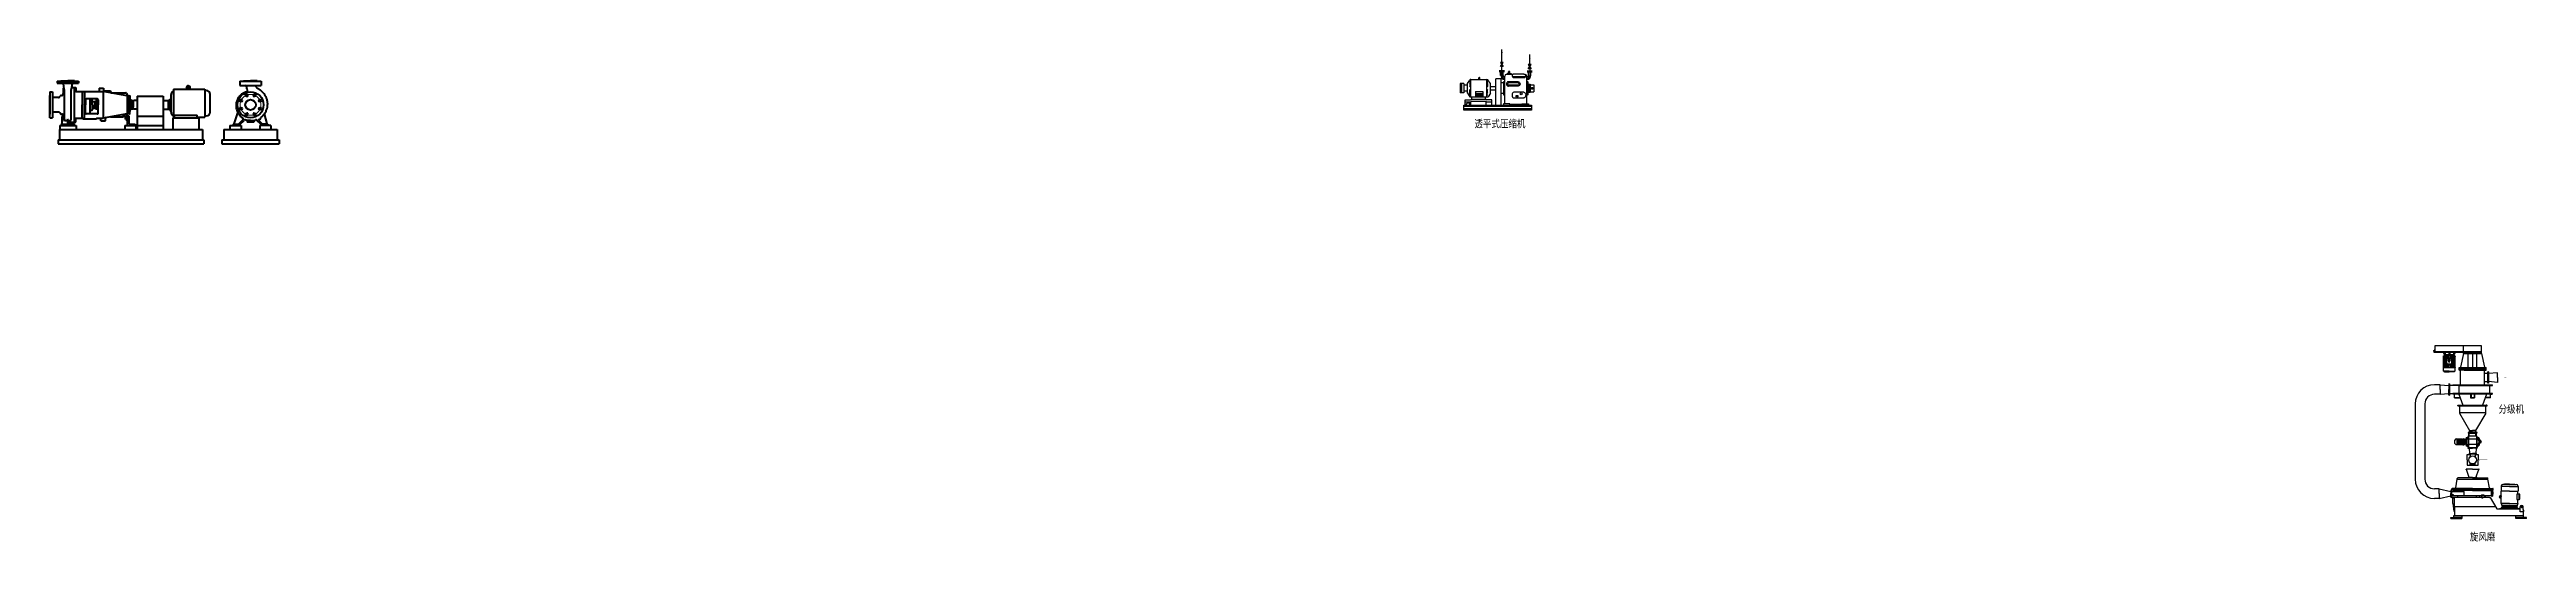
# Model space of a CAD drawing. Header units: millimetres. Extents: x 9671 to 25689, y -17516 to -2951.
# Drawn here: x 22115 to 24587, y -6170 to -5679 of the extents above; entities that cross this region are included whole.
import ezdxf

# ---------------------------------------------------------------- set-up
doc = ezdxf.new("R2010")
doc.units = ezdxf.units.MM
for name, pattern in [('GEN3A', [3.75, 3, -0.75]), ('GEN7', [13.75, 9.75, -1.5, 1, -1.5]), ('GEN7A', [7.625, 6, -0.75, 0.125, -0.75]), ('Z', [22.5, 20, -1, 0.5, -1])]:
    doc.linetypes.add(name, pattern=pattern)
for name, color, linetype in [('0N', 7, 'Continuous'), ('2A', 7, 'GEN7'), ('3A', 6, 'GEN3A'), ('7', 4, 'GEN7'), ('7A', 4, 'GEN7A'), ('8', 1, 'Continuous'), ('9', 253, 'Continuous'), ('9N', 253, 'Continuous'), ('BEHIND', 253, 'Continuous'), ('GJ', 3, 'Continuous'), ('sb', 2, 'Continuous'), ('txt', 7, 'Continuous')]:
    doc.layers.add(name, color=color, linetype=linetype)
for name, color, linetype, lineweight in [('AM_0', 7, 'Continuous', 50), ('中心线', 5, 'Z', 9), ('粗实线', 7, 'Continuous', 50)]:
    doc.layers.add(name, color=color, linetype=linetype, lineweight=lineweight)
doc.styles.add('QSDI', font='SimSun.ttf', dxfattribs={"width": 0.8})

msp = doc.modelspace()

# ---------------------------------------------------------------- texts
at = {"style": 'QSDI', "width": 0.8}
for s, p in [('透平式压缩机', (23536.9, -5756.9)), ('分级机', (24559, -6041.9)), ('旋风磨', (24530.3, -6169.5))]:
    msp.add_text(s, height=7.57, dxfattribs=at).set_placement(p)

# ---------------------------------------------------------------- blocks, each defined once
blk = doc.blocks.new('*U193')
at = {"layer": '0N'}
for p, q in [((0, 15), (0, -15)), ((3, 15), (0, 15)), ((3, -15), (3, 15)), ((0, -15), (3, -15))]:
    blk.add_line(p, q, dxfattribs=at)

# ---------------------------------------------------------------- linework, layer by layer
at = {"ltscale": 100}
for p, q in [((23564.3, -5691.9), (23564.3, -5679.1)), ((23564.3, -5704.9), (23564.3, -5696.2))]:
    msp.add_line(p, q, dxfattribs=at)
msp.add_line((23592.1, -5693.9), (23592.1, -5684))
at = {"color": 0}
msp.add_line((22162.4, -5738.8), (22162.4, -5738.8), dxfattribs=at)
at = {"color": 2, "linetype": 'Continuous'}
for p, q in [((24495.3, -5979.2), (24494.7, -5979.2)), ((24494.7, -5979.4), (24494.7, -5979.2)), ((24494.7, -5980.1), (24494.7, -5980.1)), ((24494.7, -5981.7), (24494.7, -5980.3)), ((24495.3, -5981.7), (24494.7, -5981.7)), ((24495.3, -5979.6), (24495.3, -5979.2)), ((24495.5, -5981), (24495.3, -5981)), ((24503.8, -5981.6), (24504.6, -5983.2)), ((24515.8, -5981.6), (24503.8, -5981.6)), ((24504.8, -5981), (24514.8, -5981)), ((24505.7, -5981.6), (24505.7, -5983.2)), ((24509.3, -5981.6), (24509.3, -5983.7)), ((24510.3, -5981.6), (24510.3, -5983.7)), ((24513.9, -5981.6), (24513.9, -5983.2)), ((24515.8, -5981.6), (24515.1, -5983.2)), ((24515.3, -5981), (24515.8, -5981)), ((24515.8, -5981.6), (24515.8, -5981)), ((24524.1, -5981), (24524.3, -5981)), ((24524.1, -5981.7), (24524.8, -5981.7)), ((24539.1, -5981.7), (24541, -5981.7)), ((24539.1, -5981.7), (24541, -5981.7)), ((24504, -5985.4), (24504.1, -5985.3)), ((24504, -5985.5), (24504, -5985.4)), ((24504, -5985.4), (24504, -5985.4)), ((24504, -5996.2), (24504, -5985.5)), ((24504, -5996.3), (24504, -5996.2)), ((24504, -5996.2), (24504, -5996.2)), ((24504.1, -5996.3), (24504, -5996.3)), ((24504, -5996.8), (24504.1, -5996.7)), ((24504, -5996.8), (24504, -5996.8)), ((24504, -5996.9), (24504, -5996.8)), ((24504, -5997.1), (24504, -5996.9)), ((24504, -5999.8), (24504, -5996.9)), ((24504, -5999.9), (24504, -5999.8)), ((24504, -6000), (24504, -5999.9)), ((24504.1, -6000), (24504, -6000)), ((24504.1, -5985.2), (24504.2, -5985.1)), ((24504.1, -5985.3), (24504.1, -5985.2)), ((24504.1, -5985.2), (24504.1, -5985.2)), ((24504.1, -5996.4), (24504.1, -5996.3)), ((24504.2, -5996.5), (24504.1, -5996.4)), ((24504.1, -5996.4), (24504.1, -5996.4)), ((24504.1, -5996.7), (24504.1, -5996.6)), ((24504.1, -5996.6), (24504.2, -5996.6)), ((24504.1, -5996.7), (24504.1, -5996.7)), ((24504.1, -6000.1), (24504.1, -6000)), ((24504.1, -6000.2), (24504.1, -6000.1)), ((24504.2, -6000.3), (24504.1, -6000.2)), ((24504.2, -5985), (24504.3, -5984.9)), ((24504.2, -5985.1), (24504.2, -5985)), ((24504.2, -5985), (24504.2, -5985)), ((24504.2, -5996.5), (24504.2, -5996.5)), ((24504.3, -5996.5), (24504.2, -5996.5)), ((24504.2, -5996.6), (24504.3, -5996.5)), ((24504.2, -5996.6), (24504.2, -5996.6)), ((24504.2, -6000.3), (24504.2, -6000.3)), ((24504.3, -6000.4), (24504.2, -6000.3)), ((24509.8, -6000.3), (24504.2, -6000.3)), ((24504.8, -5984.5), (24504.3, -5984.9)), ((24504.3, -5984.9), (24504.4, -5984.9)), ((24504.3, -5996.5), (24504.3, -5996.5)), ((24504.3, -5996.5), (24504.3, -5996.5)), ((24504.4, -5996.5), (24504.3, -5996.5)), ((24504.3, -5996.5), (24504.4, -5996.5)), ((24504.3, -6000.4), (24504.3, -6000.4)), ((24504.4, -6000.5), (24504.3, -6000.4)), ((24504.4, -5996.5), (24515.3, -5996.5)), ((24504.4, -6000.5), (24505.1, -6000.8)), ((24504.6, -5983.2), (24504.8, -5983.7)), ((24504.7, -5985.3), (24504.8, -5985.2)), ((24504.7, -5985.4), (24504.7, -5985.3)), ((24504.7, -5985.5), (24504.7, -5985.4)), ((24504.7, -5985.4), (24504.7, -5985.4)), ((24504.7, -5996.2), (24504.7, -5985.5)), ((24504.7, -5996.3), (24504.7, -5996.2)), ((24504.7, -5996.2), (24504.7, -5996.2)), ((24504.7, -5996.3), (24504.7, -5996.3)), ((24504.8, -5996.4), (24504.7, -5996.3)), ((24504.8, -5983.7), (24504.8, -5984.5)), ((24504.8, -5983.7), (24514.8, -5983.7)), ((24504.8, -5983.7), (24514.8, -5983.7)), ((24504.8, -5984.5), (24514.8, -5984.5)), ((24504.8, -5985.1), (24504.9, -5985)), ((24504.8, -5985.2), (24504.8, -5985.1)), ((24504.8, -5985.2), (24504.8, -5985.2)), ((24504.9, -5996.5), (24504.8, -5996.4)), ((24504.8, -5996.4), (24504.8, -5996.4)), ((24504.9, -5985), (24505, -5984.9)), ((24504.9, -5985), (24504.9, -5985)), ((24505, -5996.5), (24504.9, -5996.5)), ((24504.9, -5996.5), (24504.9, -5996.5)), ((24504.9, -5996.5), (24504.9, -5996.5)), ((24505, -5984.9), (24505.1, -5984.9)), ((24505.1, -5996.5), (24505, -5996.5)), ((24505.7, -5984.5), (24505.1, -5984.9)), ((24505.1, -6000.8), (24509.8, -6000.8)), ((24505.3, -5985.4), (24505.4, -5985.3)), ((24505.3, -5985.5), (24505.3, -5985.4)), ((24505.3, -5985.4), (24505.3, -5985.4)), ((24505.3, -5996.2), (24505.3, -5985.5)), ((24505.3, -5996.3), (24505.3, -5996.2)), ((24505.3, -5996.2), (24505.3, -5996.2)), ((24505.4, -5996.3), (24505.3, -5996.3)), ((24505.4, -5985.2), (24505.5, -5985.1)), ((24505.4, -5985.2), (24505.4, -5985.2)), ((24505.4, -5985.3), (24505.4, -5985.2)), ((24505.4, -5996.4), (24505.4, -5996.3)), ((24505.5, -5996.5), (24505.4, -5996.4)), ((24505.4, -5996.4), (24505.4, -5996.4)), ((24505.5, -5985), (24505.6, -5985)), ((24505.5, -5985.1), (24505.5, -5985)), ((24505.6, -5996.5), (24505.5, -5996.5)), ((24505.5, -5996.5), (24505.5, -5996.5)), ((24505.6, -5985), (24505.6, -5984.9)), ((24505.6, -5984.9), (24505.7, -5984.9)), ((24505.7, -5996.5), (24505.6, -5996.5)), ((24505.6, -5996.5), (24505.6, -5996.5)), ((24505.7, -5983.2), (24505.7, -5983.7)), ((24506.3, -5984.5), (24505.7, -5984.9)), ((24506.1, -5985.3), (24506.1, -5985.2)), ((24506.1, -5985.2), (24506.2, -5985.2)), ((24506.1, -5985.4), (24506.1, -5985.3)), ((24506.1, -5985.5), (24506.1, -5985.4)), ((24506.1, -5985.4), (24506.1, -5985.4)), ((24506.1, -5996.2), (24506.1, -5985.5)), ((24506.1, -5996.3), (24506.1, -5996.2)), ((24506.1, -5996.2), (24506.1, -5996.2)), ((24506.1, -5996.3), (24506.1, -5996.3)), ((24506.2, -5996.4), (24506.1, -5996.3)), ((24506.2, -5985.1), (24506.3, -5985)), ((24506.2, -5985.2), (24506.2, -5985.1)), ((24506.2, -5996.4), (24506.2, -5996.4)), ((24506.2, -5996.5), (24506.2, -5996.4)), ((24506.3, -5996.5), (24506.2, -5996.5)), ((24506.3, -5985), (24506.4, -5984.9)), ((24506.3, -5985), (24506.3, -5985)), ((24506.3, -5996.5), (24506.3, -5996.5)), ((24506.4, -5996.5), (24506.3, -5996.5)), ((24507.1, -5984.5), (24506.4, -5984.9)), ((24506.4, -5984.9), (24506.4, -5984.9)), ((24506.4, -5996.5), (24506.4, -5996.5)), ((24506.8, -5987.7), (24506.9, -5987.5)), ((24506.8, -5987.8), (24506.8, -5987.7)), ((24506.8, -5987.9), (24506.8, -5987.8)), ((24506.8, -5993.1), (24506.8, -5987.9)), ((24506.8, -5993.2), (24506.8, -5993.1)), ((24506.8, -5993.3), (24506.8, -5993.2)), ((24506.9, -5993.4), (24506.8, -5993.3)), ((24506.9, -5987.5), (24506.9, -5987.4)), ((24506.9, -5987.4), (24507, -5987.4)), ((24506.9, -5993.5), (24506.9, -5993.4)), ((24507, -5993.6), (24506.9, -5993.5)), ((24507, -5985.3), (24507, -5985.2)), ((24507, -5985.2), (24507.1, -5985.2)), ((24507, -5985.4), (24507, -5985.3)), ((24507, -5985.5), (24507, -5985.4)), ((24507, -5985.4), (24507, -5985.4)), ((24507, -5987.4), (24507, -5985.5)), ((24507, -5987.4), (24507.1, -5987.3)), ((24507.1, -5993.7), (24507, -5993.6)), ((24507, -5996.2), (24507, -5993.6)), ((24507, -5996.2), (24507, -5996.3)), ((24507, -5996.2), (24507, -5996.2)), ((24507, -5996.3), (24507, -5996.4)), ((24507, -5996.3), (24507, -5996.3)), ((24507, -5996.4), (24507.1, -5996.4)), ((24507.1, -5985.1), (24507.2, -5985)), ((24507.1, -5985.2), (24507.1, -5985.1)), ((24507.1, -5987.3), (24507.2, -5987.2)), ((24507.2, -5993.7), (24507.1, -5993.7)), ((24507.1, -5996.4), (24507.1, -5996.5)), ((24507.1, -5996.5), (24507.2, -5996.5)), ((24507.2, -5985), (24507.3, -5984.9)), ((24507.2, -5985), (24507.2, -5985)), ((24507.2, -5987.2), (24507.3, -5987.2)), ((24507.3, -5993.8), (24507.2, -5993.7)), ((24507.2, -5996.5), (24507.3, -5996.5)), ((24507.2, -5996.5), (24507.2, -5996.5)), ((24508, -5984.5), (24507.3, -5984.9)), ((24507.3, -5984.9), (24507.3, -5984.9)), ((24507.3, -5987.2), (24507.4, -5987.1)), ((24507.3, -5988.2), (24507.4, -5988.1)), ((24507.3, -5988.3), (24507.3, -5988.2)), ((24507.3, -5988.4), (24507.3, -5988.3)), ((24507.3, -5992.5), (24507.3, -5988.4)), ((24507.3, -5992.1), (24507.3, -5992)), ((24507.3, -5992.2), (24507.3, -5992.1)), ((24507.4, -5992.4), (24507.3, -5992.2)), ((24507.3, -5992.7), (24507.3, -5992.5)), ((24507.3, -5992.8), (24507.3, -5992.7)), ((24507.4, -5992.9), (24507.3, -5992.8)), ((24507.4, -5993.8), (24507.3, -5993.8)), ((24507.3, -5996.5), (24507.3, -5996.5)), ((24507.4, -5987.1), (24507.5, -5987.1)), ((24507.4, -5988), (24507.5, -5987.9)), ((24507.4, -5988.1), (24507.4, -5988)), ((24507.4, -5992.5), (24507.4, -5992.4)), ((24507.5, -5992.5), (24507.4, -5992.5)), ((24507.4, -5993), (24507.4, -5992.9)), ((24507.5, -5993.1), (24507.4, -5993)), ((24507.5, -5993.8), (24507.4, -5993.8)), ((24507.5, -5987.1), (24512.1, -5987.1)), ((24507.5, -5987.9), (24507.6, -5987.8)), ((24507.6, -5992.6), (24507.5, -5992.5)), ((24507.6, -5993.1), (24507.5, -5993.1)), ((24507.5, -5993.8), (24512.1, -5993.8)), ((24507.6, -5987.8), (24507.7, -5987.7)), ((24507.7, -5992.7), (24507.6, -5992.6)), ((24507.7, -5993.2), (24507.6, -5993.1)), ((24507.7, -5987.7), (24507.8, -5987.7)), ((24507.8, -5992.7), (24507.7, -5992.7)), ((24507.8, -5993.2), (24507.7, -5993.2)), ((24507.8, -5987.7), (24507.9, -5987.7)), ((24507.9, -5992.8), (24507.8, -5992.7)), ((24507.9, -5993.3), (24507.8, -5993.2)), ((24507.9, -5987.7), (24508, -5987.7)), ((24508, -5992.8), (24507.9, -5992.8)), ((24508, -5993.3), (24507.9, -5993.3)), ((24508, -5985.4), (24508.1, -5985.3)), ((24508, -5985.5), (24508, -5985.4)), ((24508, -5985.4), (24508, -5985.4)), ((24508, -5987.1), (24508, -5985.5)), ((24508, -5987.7), (24511.7, -5987.7)), ((24508, -5992.8), (24511.7, -5992.8)), ((24508, -5993.3), (24511.7, -5993.3)), ((24508, -5996.2), (24508, -5993.8)), ((24508, -5996.2), (24508, -5996.2)), ((24508, -5996.2), (24508, -5996.3)), ((24508, -5996.3), (24508.1, -5996.3)), ((24508.1, -5985.1), (24508.2, -5985)), ((24508.1, -5985.2), (24508.1, -5985.1)), ((24508.1, -5985.3), (24508.1, -5985.2)), ((24508.1, -5985.2), (24508.1, -5985.2)), ((24508.1, -5996.3), (24508.1, -5996.4)), ((24508.1, -5996.4), (24508.2, -5996.5)), ((24508.1, -5996.4), (24508.1, -5996.4)), ((24508.2, -5985), (24508.3, -5984.9)), ((24508.2, -5985), (24508.2, -5985)), ((24508.2, -5996.5), (24508.3, -5996.5)), ((24508.2, -5996.5), (24508.2, -5996.5)), ((24508.3, -5984.9), (24508.4, -5984.9)), ((24508.3, -5996.5), (24508.4, -5996.5)), ((24508.3, -5996.5), (24508.3, -5996.5)), ((24509, -5984.5), (24508.4, -5984.9)), ((24509.8, -5991.6), (24508.6, -5989)), ((24508.6, -5989), (24511, -5989)), ((24509, -5984.5), (24509, -5987.1)), ((24509, -5993.8), (24509, -5996.5)), ((24509.9, -5990.6), (24509.5, -5989)), ((24509.5, -5990.8), (24510.3, -5990.5)), ((24509.7, -5989.7), (24510.4, -5989)), ((24510.5, -5990.1), (24509.7, -5989.7)), ((24509.8, -5991.6), (24511, -5989)), ((24509.8, -6000.3), (24515.4, -6000.3)), ((24514.6, -6000.8), (24509.8, -6000.8)), ((24510.6, -5984.5), (24511.3, -5984.9)), ((24510.6, -5984.5), (24510.6, -5987.1)), ((24510.6, -5993.8), (24510.6, -5996.5)), ((24511.3, -5984.9), (24511.3, -5984.9)), ((24511.3, -5984.9), (24511.4, -5985)), ((24511.4, -5996.5), (24511.3, -5996.5)), ((24511.3, -5996.5), (24511.3, -5996.5)), ((24511.4, -5985), (24511.5, -5985.1)), ((24511.4, -5985), (24511.4, -5985)), ((24511.5, -5996.5), (24511.4, -5996.5)), ((24511.4, -5996.5), (24511.4, -5996.5)), ((24511.5, -5985.1), (24511.5, -5985.2)), ((24511.5, -5985.2), (24511.5, -5985.2)), ((24511.5, -5985.2), (24511.6, -5985.3)), ((24511.6, -5996.3), (24511.5, -5996.4)), ((24511.5, -5996.4), (24511.5, -5996.4)), ((24511.5, -5996.4), (24511.5, -5996.5)), ((24511.6, -5985.3), (24511.6, -5985.4)), ((24511.6, -5985.4), (24511.6, -5985.4)), ((24511.6, -5985.4), (24511.6, -5985.5)), ((24511.6, -5987.1), (24511.6, -5985.5)), ((24511.6, -5996.2), (24511.6, -5993.8)), ((24511.6, -5996.2), (24511.6, -5996.2)), ((24511.6, -5996.2), (24511.6, -5996.3)), ((24511.6, -5996.3), (24511.6, -5996.3)), ((24511.7, -5984.5), (24512.3, -5984.9)), ((24511.7, -5987.7), (24511.8, -5987.7)), ((24511.8, -5992.8), (24511.7, -5992.8)), ((24511.8, -5993.3), (24511.7, -5993.3)), ((24511.8, -5987.7), (24511.9, -5987.7)), ((24511.9, -5992.7), (24511.8, -5992.8)), ((24511.9, -5993.2), (24511.8, -5993.3)), ((24511.9, -5987.7), (24512, -5987.7)), ((24512, -5992.7), (24511.9, -5992.7)), ((24512, -5993.2), (24511.9, -5993.2)), ((24512, -5987.7), (24512.1, -5987.8)), ((24512.1, -5992.6), (24512, -5992.7)), ((24512.1, -5993.1), (24512, -5993.2)), ((24512.1, -5987.1), (24512.2, -5987.1)), ((24512.1, -5987.8), (24512.1, -5987.9)), ((24512.1, -5987.9), (24512.2, -5988)), ((24512.2, -5992.5), (24512.1, -5992.5)), ((24512.1, -5992.5), (24512.1, -5992.6)), ((24512.2, -5993), (24512.1, -5993.1)), ((24512.1, -5993.1), (24512.1, -5993.1)), ((24512.2, -5993.8), (24512.1, -5993.8)), ((24512.2, -5987.1), (24512.3, -5987.2)), ((24512.2, -5988), (24512.3, -5988.1)), ((24512.3, -5992.4), (24512.2, -5992.5)), ((24512.3, -5992.9), (24512.2, -5993)), ((24512.3, -5993.8), (24512.2, -5993.8)), ((24512.3, -5984.9), (24512.4, -5984.9)), ((24512.3, -5987.2), (24512.4, -5987.2)), ((24512.3, -5988.1), (24512.3, -5988.2)), ((24512.3, -5988.2), (24512.3, -5988.3)), ((24512.3, -5988.3), (24512.3, -5988.4)), ((24512.3, -5992.5), (24512.3, -5988.4)), ((24512.3, -5992), (24512.3, -5992.1)), ((24512.3, -5992.1), (24512.3, -5992.2)), ((24512.3, -5992.2), (24512.3, -5992.4)), ((24512.3, -5992.5), (24512.3, -5992.7)), ((24512.3, -5992.7), (24512.3, -5992.8)), ((24512.3, -5992.8), (24512.3, -5992.9)), ((24512.4, -5993.7), (24512.3, -5993.8)), ((24512.3, -5996.5), (24512.3, -5996.5)), ((24512.4, -5996.5), (24512.3, -5996.5)), ((24512.4, -5984.9), (24512.4, -5985)), ((24512.4, -5985), (24512.5, -5985)), ((24512.4, -5987.2), (24512.5, -5987.3)), ((24512.5, -5993.7), (24512.4, -5993.7)), ((24512.5, -5996.5), (24512.4, -5996.5)), ((24512.4, -5996.5), (24512.4, -5996.5)), ((24512.5, -5984.5), (24513.2, -5984.9)), ((24512.5, -5985), (24512.5, -5985.1)), ((24512.5, -5985.1), (24512.5, -5985.2)), ((24512.5, -5985.2), (24512.6, -5985.2)), ((24512.5, -5987.3), (24512.6, -5987.4)), ((24512.6, -5993.6), (24512.5, -5993.7)), ((24512.5, -5996.4), (24512.5, -5996.5)), ((24512.6, -5996.4), (24512.5, -5996.4)), ((24512.6, -5985.2), (24512.6, -5985.3)), ((24512.6, -5985.3), (24512.6, -5985.4)), ((24512.6, -5985.4), (24512.6, -5985.4)), ((24512.6, -5985.4), (24512.6, -5985.5)), ((24512.6, -5987.4), (24512.6, -5985.5)), ((24512.6, -5987.4), (24512.7, -5987.4)), ((24512.7, -5993.5), (24512.6, -5993.6)), ((24512.6, -5996.2), (24512.6, -5993.6)), ((24512.6, -5996.2), (24512.6, -5996.2)), ((24512.6, -5996.2), (24512.6, -5996.3)), ((24512.6, -5996.3), (24512.6, -5996.3)), ((24512.6, -5996.3), (24512.6, -5996.4)), ((24512.7, -5987.4), (24512.8, -5987.5)), ((24512.8, -5993.4), (24512.7, -5993.5)), ((24512.8, -5987.5), (24512.8, -5987.7)), ((24512.8, -5987.7), (24512.8, -5987.8)), ((24512.8, -5987.8), (24512.8, -5987.9)), ((24512.8, -5993.1), (24512.8, -5987.9)), ((24512.8, -5993.1), (24512.8, -5993.2)), ((24512.8, -5993.2), (24512.8, -5993.3)), ((24512.8, -5993.3), (24512.8, -5993.4)), ((24513.2, -5984.9), (24513.2, -5984.9)), ((24513.2, -5984.9), (24513.3, -5985)), ((24513.3, -5996.5), (24513.2, -5996.5)), ((24513.2, -5996.5), (24513.2, -5996.5)), ((24513.3, -5984.5), (24513.9, -5984.9)), ((24513.3, -5985), (24513.4, -5985)), ((24513.4, -5996.5), (24513.3, -5996.5)), ((24513.3, -5996.5), (24513.3, -5996.5)), ((24513.4, -5985), (24513.4, -5985.1)), ((24513.4, -5985.1), (24513.4, -5985.2)), ((24513.4, -5985.2), (24513.5, -5985.2)), ((24513.4, -5996.4), (24513.4, -5996.5)), ((24513.5, -5996.4), (24513.4, -5996.4)), ((24513.5, -5985.2), (24513.5, -5985.3)), ((24513.5, -5985.3), (24513.5, -5985.4)), ((24513.5, -5985.4), (24513.5, -5985.5)), ((24513.5, -5985.4), (24513.5, -5985.4)), ((24513.5, -5996.2), (24513.5, -5985.5)), ((24513.5, -5996.2), (24513.5, -5996.2)), ((24513.5, -5996.2), (24513.5, -5996.3)), ((24513.5, -5996.3), (24513.5, -5996.3)), ((24513.5, -5996.3), (24513.5, -5996.4)), ((24513.9, -5983.2), (24513.9, -5983.7)), ((24513.9, -5984.5), (24514.6, -5984.9)), ((24513.9, -5984.9), (24514, -5984.9)), ((24514, -5996.5), (24513.9, -5996.5)), ((24514, -5984.9), (24514.1, -5985)), ((24514.1, -5996.5), (24514, -5996.5)), ((24514.1, -5985), (24514.2, -5985.1)), ((24514.1, -5985), (24514.1, -5985)), ((24514.2, -5996.4), (24514.1, -5996.5)), ((24514.1, -5996.5), (24514.1, -5996.5)), ((24514.1, -5996.5), (24514.1, -5996.5)), ((24514.2, -5985.1), (24514.2, -5985.2)), ((24514.2, -5985.2), (24514.3, -5985.3)), ((24514.2, -5985.2), (24514.2, -5985.2)), ((24514.3, -5996.3), (24514.2, -5996.4)), ((24514.2, -5996.4), (24514.2, -5996.4)), ((24514.3, -5985.3), (24514.3, -5985.4)), ((24514.3, -5985.4), (24514.3, -5985.4)), ((24514.3, -5985.4), (24514.3, -5985.5)), ((24514.3, -5996.2), (24514.3, -5985.5)), ((24514.3, -5996.2), (24514.3, -5996.2)), ((24514.3, -5996.2), (24514.3, -5996.3)), ((24514.3, -5996.3), (24514.3, -5996.3)), ((24514.6, -5984.9), (24514.6, -5984.9)), ((24514.6, -5984.9), (24514.7, -5985)), ((24514.7, -5996.5), (24514.6, -5996.5)), ((24514.6, -5996.5), (24514.6, -5996.5)), ((24515.2, -6000.5), (24514.6, -6000.8)), ((24514.7, -5985), (24514.8, -5985.1)), ((24514.7, -5985), (24514.7, -5985)), ((24514.8, -5996.5), (24514.7, -5996.5)), ((24514.7, -5996.5), (24514.7, -5996.5)), ((24515.1, -5983.2), (24514.8, -5983.7)), ((24514.8, -5983.7), (24514.8, -5984.5)), ((24514.8, -5984.5), (24515.3, -5984.9)), ((24514.8, -5985.1), (24514.8, -5985.2)), ((24514.8, -5985.2), (24514.9, -5985.2)), ((24514.9, -5996.3), (24514.8, -5996.4)), ((24514.8, -5996.4), (24514.8, -5996.4)), ((24514.8, -5996.4), (24514.8, -5996.5)), ((24514.9, -5985.2), (24514.9, -5985.3)), ((24514.9, -5985.3), (24514.9, -5985.4)), ((24514.9, -5985.4), (24514.9, -5985.4)), ((24514.9, -5985.4), (24514.9, -5985.5)), ((24514.9, -5996.2), (24514.9, -5985.5)), ((24514.9, -5996.2), (24514.9, -5996.2)), ((24514.9, -5996.2), (24514.9, -5996.3)), ((24514.9, -5996.3), (24514.9, -5996.3)), ((24515.2, -6000.5), (24515.3, -6000.4)), ((24515.3, -5984.9), (24515.3, -5984.9)), ((24515.3, -5984.9), (24515.4, -5985)), ((24515.3, -5996.5), (24515.3, -5996.5)), ((24515.4, -5996.5), (24515.3, -5996.5)), ((24515.3, -5996.5), (24515.3, -5996.5)), ((24515.3, -5996.5), (24515.4, -5996.5)), ((24515.3, -6000.4), (24515.4, -6000.3)), ((24515.3, -6000.4), (24515.3, -6000.4)), ((24515.4, -5985), (24515.4, -5985)), ((24515.4, -5985), (24515.5, -5985.1)), ((24515.4, -5996.5), (24515.4, -5996.5)), ((24515.4, -5996.5), (24515.4, -5996.6)), ((24515.5, -5996.5), (24515.4, -5996.5)), ((24515.4, -5996.6), (24515.5, -5996.6)), ((24515.4, -6000.3), (24515.5, -6000.2)), ((24515.4, -6000.3), (24515.4, -6000.3)), ((24515.5, -5985.1), (24515.5, -5985.2)), ((24515.5, -5985.2), (24515.5, -5985.2)), ((24515.5, -5985.2), (24515.6, -5985.3)), ((24515.6, -5996.3), (24515.5, -5996.4)), ((24515.5, -5996.4), (24515.5, -5996.4)), ((24515.5, -5996.4), (24515.5, -5996.5)), ((24515.5, -5996.6), (24515.5, -5996.6)), ((24515.5, -5996.6), (24515.5, -5996.7)), ((24515.5, -5996.7), (24515.6, -5996.7)), ((24515.5, -6000.1), (24515.6, -6000)), ((24515.5, -6000.2), (24515.5, -6000.1)), ((24515.6, -5985.3), (24515.6, -5985.4)), ((24515.6, -5985.4), (24515.6, -5985.5)), ((24515.6, -5985.4), (24515.6, -5985.4)), ((24515.6, -5996.2), (24515.6, -5985.5)), ((24515.6, -5996.2), (24515.6, -5996.2)), ((24515.6, -5996.2), (24515.6, -5996.3)), ((24515.6, -5996.3), (24515.6, -5996.3)), ((24515.6, -5996.7), (24515.6, -5996.8)), ((24515.6, -5996.8), (24515.6, -5996.9)), ((24515.6, -5996.8), (24515.6, -5996.8)), ((24515.6, -5999.8), (24515.6, -5996.9)), ((24515.6, -5999.1), (24515.6, -5999.1)), ((24515.6, -5999.9), (24515.6, -5999.8)), ((24515.6, -6000), (24515.6, -5999.9)), ((24515.6, -6000), (24515.6, -6000)), ((24513.3, -6022.8), (24514.1, -6022.8)), ((24513.3, -6023.2), (24513.3, -6022.8)), ((24552.8, -6023.2), (24513.3, -6023.2)), ((24514.3, -6022.8), (24523.2, -6022.8)), ((24515.1, -6026.9), (24515.1, -6023.2)), ((24515.1, -6026.5), (24520.4, -6026.5)), ((24515.1, -6026.9), (24520.6, -6026.9)), ((24515.6, -6026.5), (24515.6, -6026.9)), ((24516.4, -6026.5), (24516.4, -6026.9)), ((24519.2, -6023.2), (24523.2, -6034.3)), ((24531.1, -6023.2), (24531.1, -6026.9)), ((24531.1, -6026.9), (24535, -6026.9)), ((24531.4, -6023.2), (24531.4, -6026.5)), ((24531.6, -6023.2), (24531.6, -6026.5)), ((24534.5, -6023.2), (24534.5, -6026.5)), ((24534.7, -6023.2), (24534.7, -6026.5)), ((24535, -6023.2), (24535, -6026.9)), ((24546.9, -6023.2), (24542.9, -6034.3)), ((24551.1, -6026.9), (24545.6, -6026.9)), ((24551.1, -6026.5), (24545.7, -6026.5)), ((24549.7, -6026.5), (24549.7, -6026.9)), ((24550.5, -6026.5), (24550.5, -6026.9)), ((24551.1, -6026.9), (24551.1, -6023.2)), ((24552.8, -6023.2), (24552.8, -6022.8)), ((24518.4, -6034.3), (24518.4, -6034.6)), ((24518.4, -6034.3), (24547.7, -6034.3)), ((24518.4, -6034.6), (24519.2, -6034.6)), ((24519.2, -6034.6), (24546.8, -6034.6)), ((24547.7, -6034.6), (24547.1, -6034.6)), ((24547.7, -6034.6), (24547.7, -6034.3))]:
    msp.add_line(p, q, dxfattribs=at)
at = {"color": 2}
for p, q in [((24495.3, -5975.1), (24495.3, -5981.7)), ((24542, -5975.1), (24495.3, -5975.1)), ((24495.3, -5981.7), (24495.3, -5981)), ((24504.3, -5981), (24495.3, -5981)), ((24503.9, -5981.7), (24495.3, -5981.7)), ((24504.3, -5981), (24495.5, -5981)), ((24541.8, -5981), (24498.7, -5981)), ((24503.8, -5981.6), (24503.8, -5981)), ((24514.8, -5981), (24504.8, -5981)), ((24514.8, -5981), (24504.8, -5981)), ((24542, -5981.7), (24515.7, -5981.7)), ((24524.1, -5981), (24524.1, -5975)), ((24524.1, -5981.7), (24524.1, -5981)), ((24524.1, -5981), (24524.7, -5981)), ((24524.1, -5982.6), (24524.1, -5981.7)), ((24525.1, -5981.7), (24527.5, -5981.7)), ((24529.8, -5981.7), (24527.8, -5981.7)), ((24531.3, -5981), (24527.9, -5981)), ((24538.3, -5981), (24534.8, -5981)), ((24538.6, -5981.7), (24541, -5981.7)), ((24542, -5982.6), (24542, -5981.7)), ((24519.6, -5997.5), (24519.6, -5996.6)), ((24519.6, -5996.6), (24546.6, -5996.6)), ((24519.6, -5997.5), (24520.1, -5997.5)), ((24519.6, -5998.4), (24519.6, -5997.5)), ((24519.6, -5997.5), (24546.6, -5997.5)), ((24519.6, -5998.4), (24520.1, -5998.4)), ((24519.6, -5999.3), (24519.6, -5998.4)), ((24519.6, -5998.4), (24546.6, -5998.4)), ((24524.5, -5999.3), (24519.6, -5999.3)), ((24520.5, -5997.5), (24526, -5997.5)), ((24520.5, -5998.4), (24521.7, -5998.4)), ((24520.5, -5998.4), (24521.7, -5998.4)), ((24524.1, -5982.6), (24521.1, -5996.3)), ((24521.1, -5996.6), (24521.1, -5996.3)), ((24521.1, -6014), (24521.1, -5999.3)), ((24522, -5998.4), (24531.6, -5998.4)), ((24524.1, -5982.6), (24542, -5982.6)), ((24524.5, -5999.3), (24546.6, -5999.3)), ((24528.8, -5996.6), (24528.8, -5982.6)), ((24532.9, -5982.6), (24532.9, -5996.6)), ((24532.9, -5996.3), (24533.2, -5996.3)), ((24533.2, -5996.6), (24533.2, -5982.6)), ((24537.3, -5996.6), (24537.3, -5982.6)), ((24540.1, -5997.5), (24545.6, -5997.5)), ((24542, -5982.6), (24545.1, -5996.3)), ((24545, -6014), (24545, -5999.3)), ((24545.1, -5996.3), (24545.1, -5996.6)), ((24548.4, -6002.6), (24545.1, -6002.6)), ((24546, -5997.5), (24546.6, -5997.5)), ((24546, -5998.4), (24546.6, -5998.4)), ((24546.6, -5999.3), (24546, -5999.3)), ((24546.2, -5996.6), (24546.6, -5996.6)), ((24546.6, -5997.5), (24546.6, -5996.6)), ((24546.6, -5998.4), (24546.6, -5997.5)), ((24546.6, -5999.3), (24546.6, -5998.4)), ((24548.8, -6001), (24548.4, -6001)), ((24548.4, -6012.4), (24548.4, -6001)), ((24548.8, -6001), (24549.1, -6001)), ((24548.8, -6001), (24548.8, -6012.4)), ((24549.1, -6001), (24549.1, -6006.7)), ((24557.8, -6001.9), (24549.1, -6002.6)), ((24549.1, -6012.4), (24549.1, -6006.7)), ((24557.8, -6006.7), (24557.8, -6001.9)), ((24557.8, -6006.7), (24557.8, -6011.5)), ((24500.7, -6013.8), (24495, -6013.8)), ((24500.7, -6023.4), (24495, -6023.4)), ((24500.7, -6013.8), (24509.4, -6014.5)), ((24500.7, -6018.6), (24500.7, -6013.8)), ((24500.7, -6018.6), (24500.7, -6023.4)), ((24500.7, -6023.4), (24509.4, -6022.7)), ((24509.4, -6012.9), (24509.4, -6018.6)), ((24509.7, -6012.9), (24509.4, -6012.9)), ((24509.4, -6024.3), (24509.4, -6018.6)), ((24509.7, -6024.3), (24509.4, -6024.3)), ((24509.7, -6012.9), (24510, -6012.9)), ((24509.7, -6024.3), (24509.7, -6012.9)), ((24509.7, -6024.3), (24510, -6024.3)), ((24510, -6012.9), (24510, -6024.3)), ((24513.3, -6014.5), (24510, -6014.5)), ((24510, -6022.7), (24513.3, -6022.7)), ((24513.3, -6014.3), (24513.3, -6014)), ((24513.3, -6014), (24552.8, -6014)), ((24513.3, -6014.3), (24514.1, -6014.3)), ((24513.3, -6014.3), (24513.9, -6014.3)), ((24513.3, -6014.7), (24513.3, -6014.3)), ((24519.4, -6014.7), (24513.3, -6014.7)), ((24513.3, -6022.8), (24513.3, -6022.5)), ((24513.3, -6022.5), (24513.3, -6022.5)), ((24552.8, -6022.5), (24513.3, -6022.5)), ((24513.3, -6022.8), (24513.9, -6022.8)), ((24514.1, -6014.3), (24552.8, -6014.3)), ((24514.1, -6022.8), (24552.8, -6022.8)), ((24514.2, -6014.3), (24525.6, -6014.3)), ((24519.4, -6014.7), (24519.4, -6022.5)), ((24519.4, -6014.7), (24552.8, -6014.7)), ((24531.1, -6026.5), (24535, -6026.5)), ((24540.5, -6014.3), (24551.9, -6014.3)), ((24543, -6022.8), (24551.9, -6022.8)), ((24545.1, -6010.7), (24548.4, -6010.7)), ((24548.8, -6012.4), (24548.4, -6012.4)), ((24548.8, -6012.4), (24549.1, -6012.4)), ((24557.8, -6011.5), (24549.1, -6010.7)), ((24550.4, -6022.5), (24550.4, -6014.7)), ((24552.2, -6014.3), (24552.8, -6014.3)), ((24552.8, -6014.3), (24552.8, -6014)), ((24552.8, -6014.7), (24552.8, -6014.3)), ((24552.8, -6022.8), (24552.8, -6022.5)), ((24475.8, -6033), (24475.8, -6108.2)), ((24485.4, -6033), (24485.4, -6108.2)), ((24518.4, -6034.6), (24519, -6034.6)), ((24518.4, -6035), (24518.4, -6034.6)), ((24518.4, -6035), (24519, -6035)), ((24518.4, -6035), (24519.2, -6035)), ((24519.2, -6035), (24546, -6035)), ((24519.3, -6034.6), (24523.4, -6034.6)), ((24519.3, -6035), (24520.1, -6035)), ((24519.9, -6035), (24519.9, -6042)), ((24520.1, -6042), (24519.9, -6042.1)), ((24533.1, -6042), (24519.9, -6042)), ((24519.9, -6042.1), (24530, -6059.5)), ((24546.2, -6042), (24533.1, -6042)), ((24546.2, -6042.1), (24536.1, -6059.5)), ((24542.7, -6034.6), (24545.6, -6034.6)), ((24545.6, -6034.6), (24547.7, -6034.6)), ((24546, -6035), (24547.7, -6035)), ((24546, -6042), (24546.2, -6042.1)), ((24546.2, -6042), (24546.2, -6035)), ((24547.7, -6035), (24547.7, -6034.6)), ((24515.5, -6072.5), (24515.5, -6069.1)), ((24516.7, -6067.9), (24517.3, -6067.9)), ((24522.4, -6073.7), (24516.7, -6073.7)), ((24517.2, -6067.9), (24517.2, -6073.7)), ((24517.2, -6068.3), (24522.4, -6068.3)), ((24517.2, -6069), (24522.4, -6069)), ((24517.2, -6069.8), (24522.4, -6069.8)), ((24517.2, -6071.8), (24519, -6071.8)), ((24517.2, -6072.6), (24522.4, -6072.6)), ((24517.2, -6073.3), (24522.4, -6073.3)), ((24517.3, -6067.9), (24522.4, -6067.9)), ((24519, -6072), (24519, -6070.3)), ((24519, -6070.3), (24520.7, -6070.3)), ((24520.7, -6072), (24519, -6072)), ((24520.7, -6070.3), (24520.7, -6072)), ((24520.7, -6071.8), (24522.4, -6071.8)), ((24522.4, -6067.9), (24522.4, -6070.8)), ((24522.4, -6068.7), (24523, -6068.7)), ((24522.4, -6073.7), (24522.4, -6070.8)), ((24522.4, -6072.9), (24523, -6072.9)), ((24523, -6067.8), (24523, -6068)), ((24523, -6067.8), (24524.2, -6067.8)), ((24523, -6068), (24523, -6068.5)), ((24523, -6068.5), (24523, -6070.8)), ((24523, -6073.8), (24523, -6070.8)), ((24523, -6073.8), (24524.7, -6073.8)), ((24524.7, -6067.8), (24524.2, -6067.8)), ((24524.2, -6067.8), (24524.2, -6068)), ((24524.2, -6067.8), (24524.2, -6068)), ((24524.2, -6073.8), (24524.2, -6070.8)), ((24524.7, -6067.8), (24524.7, -6073.8)), ((24526, -6068.7), (24524.7, -6068.7)), ((24526, -6072.9), (24524.7, -6072.9)), ((24526, -6068.7), (24526.1, -6068.7)), ((24526, -6072.9), (24526.1, -6072.9)), ((24528.4, -6076.5), (24537.7, -6076.5)), ((24528.4, -6076.5), (24528.4, -6077)), ((24528.4, -6077), (24528.4, -6077.2)), ((24537.7, -6077), (24528.4, -6077)), ((24528.4, -6077.2), (24533.1, -6077.2)), ((24528.5, -6065.5), (24528.5, -6065.6)), ((24528.9, -6065.5), (24528.5, -6065.5)), ((24528.5, -6065.6), (24528.5, -6076.1)), ((24528.5, -6066.2), (24528.5, -6066.3)), ((24528.9, -6076.1), (24528.5, -6076.1)), ((24537.4, -6061.4), (24528.7, -6061.4)), ((24537.4, -6061.4), (24528.7, -6061.4)), ((24528.7, -6061.4), (24528.7, -6062.1)), ((24528.7, -6062.1), (24537.1, -6062.1)), ((24528.9, -6065.5), (24528.9, -6065.7)), ((24528.9, -6065.5), (24528.9, -6076.1)), ((24528.9, -6065.5), (24528.9, -6065.5)), ((24528.9, -6065.5), (24529.1, -6065.5)), ((24528.9, -6066.1), (24528.9, -6066.5)), ((24528.9, -6067.8), (24537.2, -6067.8)), ((24537.2, -6073.4), (24528.9, -6073.4)), ((24528.9, -6076.1), (24529.1, -6076.1)), ((24529, -6062.1), (24529.3, -6062.1)), ((24529.1, -6064.9), (24529.8, -6064.9)), ((24529.1, -6064.9), (24537, -6064.9)), ((24529.1, -6065.5), (24529.1, -6064.9)), ((24529.2, -6061.4), (24529.2, -6061)), ((24529.2, -6061), (24537, -6061)), ((24529.2, -6064.9), (24529.2, -6062.1)), ((24529.3, -6077), (24533.1, -6077)), ((24529.6, -6077.2), (24529.9, -6082.6)), ((24529.8, -6064.9), (24529.8, -6062.1)), ((24530, -6059.5), (24530, -6061)), ((24530, -6059.5), (24533.1, -6059.5)), ((24536.1, -6059.5), (24533.1, -6059.5)), ((24536.8, -6077), (24533.1, -6077)), ((24537.7, -6077.2), (24533.1, -6077.2)), ((24536.1, -6059.5), (24536.1, -6061)), ((24536.5, -6077.2), (24536.2, -6082.6)), ((24536.3, -6064.9), (24536.3, -6062.1)), ((24536.3, -6064.9), (24537, -6064.9)), ((24536.9, -6064.9), (24536.9, -6062.1)), ((24537, -6061), (24537, -6061.4)), ((24537.4, -6062.1), (24537, -6062.1)), ((24537, -6064.9), (24537, -6065.5)), ((24537.2, -6065.5), (24537, -6065.5)), ((24537.2, -6076.1), (24537, -6076.1)), ((24537, -6076.1), (24537, -6076.5)), ((24537.2, -6065.5), (24537.6, -6065.5)), ((24537.2, -6076.1), (24537.2, -6065.5)), ((24537.2, -6065.7), (24537.2, -6065.5)), ((24537.2, -6065.7), (24537.2, -6065.5)), ((24537.2, -6066.5), (24537.2, -6066.1)), ((24537.2, -6066.5), (24537.2, -6066.1)), ((24537.2, -6075.1), (24537.2, -6075.5)), ((24537.2, -6075.9), (24537.2, -6076.1)), ((24537.2, -6076.1), (24537.6, -6076.1)), ((24537.4, -6061.4), (24537.4, -6062.1)), ((24537.6, -6076.1), (24537.6, -6065.5)), ((24537.6, -6075.3), (24537.6, -6075.4)), ((24537.6, -6075.3), (24537.6, -6075.3)), ((24537.6, -6076.1), (24537.6, -6076)), ((24537.7, -6076.5), (24537.7, -6077)), ((24537.7, -6077), (24537.7, -6077.2)), ((24540, -6068.7), (24540, -6069.2)), ((24540, -6072.9), (24540, -6072.4)), ((24540.5, -6069.2), (24540.1, -6069.2)), ((24540.5, -6072.3), (24540.1, -6072.3)), ((24540.8, -6069.2), (24540.5, -6069.2)), ((24540.5, -6069.2), (24540.5, -6069.4)), ((24540.5, -6069.2), (24540.5, -6072.3)), ((24540.5, -6069.4), (24540.5, -6069.4)), ((24540.5, -6072.2), (24540.5, -6072.2)), ((24540.5, -6072.3), (24540.5, -6072.2)), ((24540.8, -6072.3), (24540.5, -6072.3)), ((24540.8, -6069.2), (24540.8, -6072.3)), ((24540.8, -6069.8), (24540.9, -6069.8)), ((24540.8, -6071.8), (24540.9, -6071.8)), ((24541, -6069.8), (24540.9, -6069.8)), ((24540.9, -6071.8), (24541, -6071.8)), ((24541, -6069.8), (24541, -6071.8)), ((24541, -6070.3), (24541.2, -6070.3)), ((24541, -6071.3), (24541.2, -6071.3)), ((24541.2, -6070.8), (24541.2, -6070.3)), ((24541.2, -6070.5), (24541.7, -6070.5)), ((24541.2, -6070.8), (24541.2, -6071.3)), ((24541.7, -6071.1), (24541.2, -6071.1)), ((24541.7, -6070.5), (24541.7, -6071.1)), ((24541.7, -6071.1), (24541.7, -6070.5)), ((24526.8, -6098.2), (24526.8, -6098.3)), ((24533.1, -6098.2), (24526.8, -6098.2)), ((24526.9, -6098.5), (24526.8, -6098.5)), ((24529.7, -6106.6), (24526.9, -6098.4)), ((24527.7, -6088.9), (24527.7, -6083.5)), ((24527.7, -6083.5), (24530.5, -6083.5)), ((24527.7, -6088.9), (24527.7, -6094.3)), ((24527.7, -6094.3), (24538.5, -6094.3)), ((24529.6, -6082.6), (24533.1, -6082.6)), ((24529.6, -6082.6), (24529.6, -6082.9)), ((24529.6, -6082.9), (24533.1, -6082.9)), ((24529.6, -6083.2), (24529.6, -6082.9)), ((24529.6, -6083.2), (24530.5, -6083.2)), ((24530.5, -6082.9), (24530.5, -6085.7)), ((24533.1, -6083), (24530.5, -6083)), ((24530.5, -6093.9), (24530.5, -6092.1)), ((24533.1, -6093.9), (24530.5, -6093.9)), ((24530.7, -6083), (24530.7, -6085.8)), ((24530.7, -6093.9), (24530.7, -6092)), ((24536.5, -6082.6), (24533.1, -6082.6)), ((24536.5, -6082.9), (24533.1, -6082.9)), ((24533.1, -6083), (24535.6, -6083)), ((24533.1, -6093.9), (24535.6, -6093.9)), ((24533.1, -6098.2), (24539.4, -6098.2)), ((24535.5, -6083), (24535.5, -6085.8)), ((24535.5, -6093.9), (24535.5, -6092)), ((24535.6, -6082.9), (24535.6, -6085.7)), ((24536.5, -6083.2), (24535.6, -6083.2)), ((24535.6, -6083.5), (24538.5, -6083.5)), ((24535.6, -6093.9), (24535.6, -6092.1)), ((24536.4, -6106.6), (24539.2, -6098.4)), ((24536.5, -6082.6), (24536.5, -6082.9)), ((24536.5, -6083.2), (24536.5, -6082.9)), ((24538.5, -6083.5), (24538.5, -6088.9)), ((24538.5, -6094.3), (24538.5, -6088.9)), ((24539.2, -6098.5), (24539.4, -6098.5)), ((24539.4, -6098.2), (24539.4, -6098.3)), ((24499.6, -6117.8), (24495, -6117.8)), ((24499.6, -6127.4), (24495, -6127.4)), ((24499.6, -6117.8), (24511.3, -6120.3)), ((24499.6, -6122.6), (24499.6, -6117.8)), ((24499.6, -6122.6), (24499.6, -6127.4)), ((24499.6, -6127.4), (24511.3, -6124.9)), ((24511.3, -6119.1), (24511.3, -6122.6)), ((24511.6, -6119.1), (24511.3, -6119.1)), ((24511.3, -6126.1), (24511.3, -6122.6)), ((24511.6, -6126.1), (24511.3, -6126.1)), ((24511.6, -6119.1), (24512.2, -6119.1)), ((24511.6, -6124.9), (24511.6, -6119.1)), ((24511.6, -6126.3), (24511.6, -6124.9)), ((24511.6, -6124.9), (24511.6, -6125.3)), ((24511.6, -6126.1), (24512.2, -6126.1)), ((24514.9, -6126.3), (24511.6, -6126.3)), ((24512.2, -6126.1), (24512.2, -6119.1)), ((24512.2, -6120.3), (24524.7, -6120.3)), ((24512.2, -6124), (24514.3, -6124)), ((24533.1, -6124.9), (24512.2, -6124.9)), ((24512.5, -6118.1), (24512.5, -6117.7)), ((24533.1, -6118.1), (24512.5, -6118.1)), ((24512.5, -6118.8), (24512.5, -6118.5)), ((24533.1, -6118.5), (24512.5, -6118.5)), ((24533.1, -6117.4), (24512.8, -6117.4)), ((24512.8, -6118.5), (24512.8, -6118.1)), ((24533.1, -6119.1), (24512.8, -6119.1)), ((24512.9, -6126.4), (24512.9, -6126.3)), ((24512.9, -6126.8), (24512.9, -6126.4)), ((24512.9, -6126.4), (24514, -6126.4)), ((24513, -6123.7), (24513, -6124)), ((24513.9, -6123.7), (24513, -6123.7)), ((24513.8, -6126.8), (24513, -6126.8)), ((24513.1, -6127), (24513.1, -6126.8)), ((24513.1, -6127), (24513.2, -6127)), ((24513.1, -6127), (24513.7, -6127)), ((24513.2, -6126.8), (24513.2, -6126.4)), ((24513.2, -6127), (24513.2, -6126.8)), ((24513.2, -6127), (24513.6, -6127)), ((24513.3, -6132.6), (24513.3, -6127)), ((24513.6, -6127), (24513.6, -6126.8)), ((24513.6, -6127), (24513.7, -6127)), ((24513.7, -6126.8), (24513.7, -6126.4)), ((24513.7, -6127), (24513.7, -6126.8)), ((24513.9, -6124), (24513.9, -6123.7)), ((24513.9, -6126.8), (24513.9, -6126.4)), ((24514, -6118.5), (24514, -6118.1)), ((24514, -6126.4), (24514, -6126.3)), ((24514.2, -6119.1), (24514.3, -6119.3)), ((24514.3, -6120.3), (24514.3, -6119.3)), ((24533.1, -6119.3), (24514.3, -6119.3)), ((24514.3, -6124.9), (24514.3, -6124)), ((24514.9, -6135.3), (24514.9, -6126.3)), ((24533.1, -6126.3), (24514.9, -6126.3)), ((24515.1, -6118.5), (24515.1, -6118.1)), ((24516.2, -6116.9), (24517.7, -6108.2)), ((24517.7, -6108.2), (24517.7, -6107.4)), ((24517.7, -6108.2), (24548.4, -6108.2)), ((24517.9, -6124.9), (24517.9, -6126.3)), ((24533.1, -6106.9), (24518.2, -6106.9)), ((24524.7, -6124.9), (24524.7, -6120.3)), ((24528.6, -6106.9), (24528.6, -6106.6)), ((24533.1, -6106.6), (24528.6, -6106.6)), ((24528.9, -6106.3), (24529.4, -6106.3)), ((24528.9, -6106.4), (24528.9, -6106.5)), ((24528.9, -6106.5), (24528.9, -6106.5)), ((24528.9, -6106.6), (24528.9, -6106.5)), ((24528.9, -6106.5), (24529.4, -6106.5)), ((24529.2, -6106.5), (24528.9, -6106.5)), ((24529, -6106.5), (24529, -6106.4)), ((24529.1, -6106.6), (24529.2, -6106.5)), ((24529.5, -6106.5), (24529.2, -6106.5)), ((24529.2, -6106.6), (24529.2, -6106.5)), ((24529.3, -6106.4), (24529.3, -6106.5)), ((24529.4, -6106.5), (24529.4, -6106.5)), ((24529.4, -6106.5), (24529.4, -6106.6)), ((24529.5, -6106.5), (24529.5, -6106.4)), ((24533.1, -6106.6), (24537.6, -6106.6)), ((24533.1, -6106.9), (24547.9, -6106.9)), ((24533.1, -6117.4), (24553.3, -6117.4)), ((24533.1, -6118.1), (24553.6, -6118.1)), ((24533.1, -6118.5), (24553.6, -6118.5)), ((24533.1, -6119.1), (24553.3, -6119.1)), ((24533.1, -6119.3), (24551.8, -6119.3)), ((24552.1, -6124.9), (24533.1, -6124.9)), ((24550.1, -6126.3), (24533.1, -6126.3)), ((24537.2, -6106.3), (24536.7, -6106.3)), ((24536.7, -6106.5), (24536.7, -6106.4)), ((24537.2, -6106.5), (24536.7, -6106.5)), ((24536.7, -6106.5), (24537, -6106.5)), ((24536.7, -6106.5), (24536.7, -6106.6)), ((24536.7, -6106.5), (24536.7, -6106.5)), ((24536.8, -6106.4), (24536.8, -6106.5)), ((24537, -6106.6), (24536.9, -6106.5)), ((24537, -6106.6), (24536.9, -6106.5)), ((24536.9, -6126.3), (24536.9, -6124.9)), ((24537, -6106.5), (24537.3, -6106.5)), ((24537.1, -6106.5), (24537.1, -6106.4)), ((24537.2, -6106.6), (24537.2, -6106.5)), ((24537.2, -6106.5), (24537.2, -6106.5)), ((24537.3, -6106.4), (24537.3, -6106.5)), ((24537.6, -6106.9), (24537.6, -6106.6)), ((24540.4, -6126.3), (24540.4, -6124.9)), ((24542, -6124.9), (24542, -6124)), ((24544.5, -6124), (24542, -6124)), ((24542.3, -6126.4), (24542.3, -6126.3)), ((24543.4, -6126.4), (24542.3, -6126.4)), ((24542.4, -6124), (24542.4, -6123.7)), ((24542.4, -6123.7), (24543.3, -6123.7)), ((24542.4, -6126.3), (24542.4, -6124.9)), ((24542.4, -6126.8), (24542.4, -6126.4)), ((24542.5, -6126.8), (24543.3, -6126.8)), ((24542.6, -6126.8), (24542.6, -6126.4)), ((24542.6, -6127), (24542.6, -6126.8)), ((24543.2, -6127), (24542.6, -6127)), ((24542.7, -6127), (24542.6, -6127)), ((24542.7, -6127), (24542.7, -6126.8)), ((24543.1, -6127), (24542.7, -6127)), ((24543.1, -6126.8), (24543.1, -6126.4)), ((24543.1, -6127), (24543.1, -6126.8)), ((24543.2, -6127), (24543.1, -6127)), ((24543.2, -6127), (24543.2, -6126.8)), ((24543.3, -6123.7), (24543.3, -6124)), ((24543.4, -6126.4), (24543.4, -6126.3)), ((24543.4, -6126.8), (24543.4, -6126.4)), ((24544.5, -6124.9), (24544.5, -6124)), ((24545.3, -6126.3), (24545.3, -6124.9)), ((24545.8, -6126.3), (24545.8, -6124.9)), ((24548.4, -6108.2), (24548.4, -6107.4)), ((24549.9, -6116.9), (24548.4, -6108.2)), ((24550.1, -6126.3), (24550.5, -6126.4)), ((24550.5, -6126.4), (24557.1, -6137.8)), ((24551, -6118.5), (24551, -6118.1)), ((24551.8, -6119.3), (24552, -6119.1)), ((24551.8, -6124.9), (24551.8, -6119.3)), ((24552.1, -6120.6), (24551.8, -6120.6)), ((24551.8, -6123.1), (24553.7, -6123.1)), ((24552.1, -6118.5), (24552.1, -6118.1)), ((24552.1, -6118.5), (24553.4, -6118.5)), ((24552.1, -6123.1), (24552.1, -6120.6)), ((24552.1, -6125.1), (24552.1, -6123.1)), ((24552.1, -6123.3), (24552.9, -6123.3)), ((24552.1, -6125.1), (24552.9, -6125.1)), ((24552.3, -6123.1), (24552.3, -6123.3)), ((24552.6, -6123.1), (24552.6, -6123.3)), ((24552.9, -6123.3), (24552.9, -6125.1)), ((24553.3, -6119.5), (24553.2, -6119.1)), ((24553.3, -6118.5), (24553.3, -6118.1)), ((24553.3, -6123.1), (24553.3, -6119.5)), ((24553.3, -6120.7), (24553.7, -6120.7)), ((24553.6, -6118.1), (24553.6, -6117.7)), ((24553.6, -6118.8), (24553.6, -6118.5)), ((24553.7, -6123.1), (24553.7, -6120.7)), ((24561.3, -6125.3), (24561.3, -6125.9)), ((24561.3, -6125.9), (24561.3, -6125.3)), ((24561.3, -6125.9), (24561.3, -6126.4)), ((24561.3, -6126.5), (24561.3, -6125.9)), ((24561.7, -6125.2), (24561.4, -6125.2)), ((24561.7, -6126.6), (24561.4, -6126.6)), ((24570, -6115.5), (24561.6, -6115.5)), ((24561.6, -6115.6), (24561.6, -6120)), ((24570, -6120), (24561.6, -6120)), ((24561.7, -6114.8), (24561.7, -6115.5)), ((24561.7, -6132.4), (24561.7, -6120)), ((24561.7, -6126.6), (24561.7, -6125.2)), ((24570, -6113.3), (24563.2, -6113.3)), ((24564.9, -6113.1), (24564.9, -6113.3)), ((24570, -6113.1), (24564.9, -6113.1)), ((24570, -6113.1), (24575.1, -6113.1)), ((24570, -6113.3), (24576.7, -6113.3)), ((24570, -6115.5), (24578.3, -6115.5)), ((24570, -6120), (24578.3, -6120)), ((24575.1, -6113.1), (24575.1, -6113.3)), ((24577.1, -6123.1), (24577.1, -6128.4)), ((24579.7, -6123.1), (24577.1, -6123.1)), ((24577.1, -6128.4), (24579.7, -6128.4)), ((24578.2, -6114.8), (24578.2, -6115.5)), ((24578.2, -6123.1), (24578.2, -6120)), ((24578.2, -6132.4), (24578.2, -6128.4)), ((24578.4, -6115.6), (24578.4, -6120)), ((24579.1, -6123.1), (24579.1, -6128.4)), ((24580.3, -6127.8), (24580.3, -6123.7)), ((24511.5, -6147.3), (24511.5, -6146.5)), ((24511.5, -6146.5), (24522.5, -6146.5)), ((24511.5, -6147.3), (24522.5, -6147.3)), ((24513.3, -6132.6), (24514.3, -6140.1)), ((24514.3, -6140.1), (24514.9, -6140.1)), ((24514.5, -6146.5), (24514.5, -6144.3)), ((24514.5, -6144.3), (24583.8, -6144.3)), ((24514.5, -6144.7), (24522.9, -6144.7)), ((24514.9, -6135.3), (24514.9, -6133.2)), ((24514.9, -6135.3), (24514.9, -6137.2)), ((24514.9, -6135.3), (24514.9, -6144.3)), ((24514.9, -6135.3), (24555.6, -6135.3)), ((24522.5, -6144.7), (24522.5, -6147.3)), ((24522.9, -6144.3), (24522.9, -6144.7)), ((24557.1, -6137.8), (24580.5, -6137.8)), ((24559.8, -6137.8), (24559.8, -6137.3)), ((24559.8, -6137.3), (24580.2, -6137.3)), ((24561.7, -6132.4), (24562.3, -6134.5)), ((24570, -6132.4), (24561.7, -6132.4)), ((24561.7, -6137.3), (24561.7, -6136.6)), ((24570, -6136.6), (24561.7, -6136.6)), ((24562.3, -6134.5), (24562.3, -6135.4)), ((24570, -6134.5), (24562.3, -6134.5)), ((24563, -6135.4), (24562.3, -6136.6)), ((24570, -6135.4), (24562.3, -6135.4)), ((24564, -6135.4), (24564, -6136.6)), ((24569.7, -6136.6), (24569.7, -6135.4)), ((24570, -6132.4), (24578.2, -6132.4)), ((24570, -6134.5), (24577.6, -6134.5)), ((24570, -6135.4), (24577.6, -6135.4)), ((24570, -6136.6), (24578.2, -6136.6)), ((24570.3, -6136.6), (24570.3, -6135.4)), ((24575.4, -6144.3), (24575.4, -6144.7)), ((24583.8, -6144.7), (24575.4, -6144.7)), ((24576, -6135.4), (24576, -6136.6)), ((24576.3, -6147.3), (24576.3, -6144.7)), ((24586.8, -6146.5), (24576.3, -6146.5)), ((24586.8, -6147.3), (24576.3, -6147.3)), ((24577, -6135.4), (24577.6, -6136.6)), ((24578.2, -6132.4), (24577.6, -6134.5)), ((24577.6, -6134.5), (24577.6, -6135.4)), ((24578.2, -6137.3), (24578.2, -6136.6)), ((24580.2, -6137.8), (24580.2, -6137.3)), ((24580.5, -6140.7), (24580.5, -6135.9)), ((24583.5, -6140.7), (24580.5, -6140.7)), ((24583.5, -6138.3), (24583.5, -6135.9)), ((24583.5, -6138.3), (24583.5, -6144.3)), ((24583.5, -6139.2), (24583.8, -6139.2)), ((24583.5, -6140.4), (24583.8, -6140.4)), ((24583.8, -6139.2), (24583.8, -6140.4)), ((24583.8, -6140.2), (24583.8, -6139.3)), ((24583.8, -6146.5), (24583.8, -6144.3)), ((24586.8, -6147.3), (24586.8, -6146.5))]:
    msp.add_line(p, q, dxfattribs=at)
for centre, radius in [((24533.1, -6088.9), 3.91), ((24560.7, -6125.9), 0.6), ((24582, -6135.9), 0.75)]:
    msp.add_circle(centre, radius, dxfattribs=at)
for centre, radius, start, end in [((24495, -6033), 19.2, 90, 180), ((24495, -6033), 9.6, 90, 180), ((24516.7, -6069.1), 1.2, 90, 180), ((24516.7, -6072.5), 1.2, 180, 270), ((24528.5, -6068.7), 2.41, 90, 180), ((24528.5, -6072.9), 2.41, 180, 270), ((24537.6, -6068.7), 2.41, 0, 90), ((24537.6, -6072.9), 2.41, 270, 0), ((24540.1, -6069.2), 0.0859, 180, 270), ((24540.1, -6072.4), 0.0859, 90, 180), ((24526.8, -6098.4), 0.12, 90, 18.9698), ((24526.8, -6098.4), 0.12, 18.9698, 90), ((24533.1, -6088.9), 4.09, 125.8794, 54.1206), ((24539.4, -6098.4), 0.12, 90, 161.0302), ((24539.4, -6098.4), 0.12, 161.0302, 90), ((24495, -6108.2), 19.2, 180, 270), ((24495, -6108.2), 9.6, 180, 270), ((24512.8, -6117.7), 0.3, 90, 180), ((24512.8, -6118.8), 0.3, 180, 270), ((24513, -6126.7), 0.296, 63.9624, 116.0376), ((24513, -6126.5), 0.296, 243.9624, 296.0376), ((24513.4, -6127.5), 1.14, 76.811, 103.189), ((24513.4, -6125.7), 1.14, 256.811, 283.189), ((24513.8, -6126.7), 0.296, 63.9624, 116.0376), ((24513.8, -6126.5), 0.296, 243.9624, 296.0376), ((24515.6, -6116.8), 0.6, 270, 350), ((24518.2, -6107.4), 0.45, 90, 180), ((24528.9, -6106.5), 0.13, 55.6158, 124.3842), ((24529.2, -6106.8), 0.487, 72.4121, 107.5879), ((24529.4, -6106.5), 0.13, 55.6158, 124.3842), ((24536.7, -6106.5), 0.13, 55.6158, 124.3842), ((24537, -6106.8), 0.487, 72.4121, 107.5879), ((24537.2, -6106.5), 0.13, 55.6158, 124.3842), ((24542.5, -6126.7), 0.296, 63.9624, 116.0376), ((24542.5, -6126.5), 0.296, 243.9624, 296.0376), ((24542.9, -6127.5), 1.14, 76.811, 103.189), ((24542.9, -6125.7), 1.14, 256.811, 283.189), ((24543.3, -6126.7), 0.296, 63.9624, 116.0376), ((24543.3, -6126.5), 0.296, 243.9624, 296.0376), ((24547.9, -6107.4), 0.45, 0, 90), ((24550.5, -6116.8), 0.6, 190, 270), ((24553.3, -6117.7), 0.3, 0, 90), ((24553.3, -6118.8), 0.3, 270, 0), ((24560.7, -6125.9), 1.08, 41.951, 180), ((24560.7, -6125.9), 1.08, 180, 318.049), ((24561.4, -6125.3), 0.09, 92.8624, 177.3888), ((24561.4, -6126.5), 0.09, 182.6112, 267.1376), ((24561.6, -6125.1), 0.15, 221.951, 272.8624), ((24561.6, -6126.7), 0.15, 87.1376, 138.049), ((24561.6, -6115.6), 0.075, 90, 180), ((24561.6, -6120), 0.075, 180, 270), ((24563.2, -6114.8), 1.5, 90, 180), ((24576.7, -6114.8), 1.5, 0, 90), ((24578.3, -6115.6), 0.075, 0, 90), ((24578.3, -6120), 0.075, 270, 0), ((24579.7, -6123.7), 0.6, 0, 90), ((24579.7, -6127.8), 0.6, 270, 0), ((24582, -6135.9), 1.5, 0, 180)]:
    msp.add_arc(centre, radius, start, end, dxfattribs=at)
msp.add_point((24561.5, -6125.2), dxfattribs=at)
for points in [[(24521.1, -5999.3), (24521, -5999.3), (24521.1, -5999.5)], [(24521.1, -6014), (24521.1, -6013.8), (24521, -6014)], [(24520.1, -6042), (24519.9, -6042.1), (24519.9, -6042)], [(24546, -6042), (24546.2, -6042.1), (24546.2, -6042)]]:
    msp.add_solid(points, dxfattribs=at)
at = {"layer": '0N', "color": 2}
for p, q in [((24494.4, -5979.5), (24494.3, -5979.5)), ((24494.3, -5980.2), (24494.3, -5979.5)), ((24494.4, -5980.3), (24494.3, -5980.2)), ((24494.4, -5979.5), (24494.6, -5979.5)), ((24494.4, -5979.7), (24494.6, -5979.7)), ((24494.4, -5980.1), (24494.6, -5980.1)), ((24494.4, -5980.3), (24494.6, -5980.3))]:
    msp.add_line(p, q, dxfattribs=at)
for centre, radius, start, end in [((24494.5, -5979.6), 0.184, 154.4469, 214.4469), ((24495, -5979.9), 0.687, 162.3875, 197.6125), ((24494.5, -5980.2), 0.184, 145.5531, 205.5531)]:
    msp.add_arc(centre, radius, start, end, dxfattribs=at)
at = {"layer": '2A', "color": 1}
for points in [[(24567.1, -6006.7), (24567.1, -6006.7), (24565.1, -6007), (24565.1, -6006.3)], [(24538.5, -6088.9), (24538.5, -6088.9), (24540.4, -6088.6), (24540.4, -6089.3)]]:
    msp.add_solid(points, dxfattribs=at)
at = {"layer": '3A', "color": 2}
for p, q in [((24532.7, -6026.5), (24532.7, -6026.9)), ((24533.5, -6026.5), (24533.5, -6026.9))]:
    msp.add_line(p, q, dxfattribs=at)
at = {"layer": '7', "color": 2}
for p, q in [((24526.6, -6098.4), (24526.9, -6098.4)), ((24526.8, -6098.6), (24526.8, -6098.3)), ((24539.5, -6098.4), (24539.2, -6098.4)), ((24539.4, -6098.6), (24539.4, -6098.3)), ((24529.2, -6107.2), (24529.2, -6106.2)), ((24537, -6107.2), (24537, -6106.2)), ((24559.5, -6125.9), (24561.9, -6125.9)), ((24560.7, -6124.6), (24560.7, -6127.2))]:
    msp.add_line(p, q, dxfattribs=at)
at = {"layer": '7A', "color": 2}
for p, q in [((24549.1, -6002), (24548, -6002)), ((24549.1, -6011.3), (24548, -6011.3)), ((24523, -6073.4), (24522.9, -6073.4))]:
    msp.add_line(p, q, dxfattribs=at)
at = {"layer": '8', "color": 2}
msp.add_line((24547.7, -6034.6), (24547.7, -6034.6), dxfattribs=at)
at = {"layer": '9', "color": 2}
for p, q in [((24524.7, -5981), (24524.8, -5981)), ((24524.8, -5981), (24525.1, -5981)), ((24524.8, -5981.7), (24525.1, -5981.7)), ((24524.8, -5981.7), (24524.8, -5982.5)), ((24524.8, -5982.5), (24524.8, -5981.7)), ((24524.8, -5981.7), (24524.8, -5982.5)), ((24524.8, -5982.5), (24524.8, -5981.7)), ((24524.8, -5981.7), (24524.8, -5982.5)), ((24524.8, -5981.8), (24525.1, -5981.8)), ((24524.8, -5981.8), (24525.1, -5981.8)), ((24525.1, -5981), (24525.2, -5981)), ((24525.1, -5981.7), (24525.1, -5982.5)), ((24525.1, -5982.5), (24525.1, -5981.7)), ((24525.1, -5981.7), (24525.1, -5982.5)), ((24525.1, -5981.7), (24525.1, -5982.5)), ((24527.5, -5981), (24527.4, -5981)), ((24527.8, -5981), (24527.5, -5981)), ((24527.5, -5981.7), (24527.5, -5982.5)), ((24527.5, -5981.7), (24527.5, -5982.5)), ((24527.8, -5981.7), (24527.5, -5981.7)), ((24527.5, -5981.7), (24527.8, -5981.7)), ((24527.8, -5981), (24527.7, -5981)), ((24527.8, -5981.7), (24527.8, -5982.5)), ((24527.8, -5981.7), (24527.8, -5982.5)), ((24538.3, -5981), (24538.6, -5981)), ((24538.3, -5981), (24538.4, -5981)), ((24538.3, -5981.7), (24538.6, -5981.7)), ((24538.6, -5981.7), (24538.3, -5981.7)), ((24538.6, -5981), (24538.7, -5981)), ((24538.6, -5981.7), (24538.6, -5982.5)), ((24538.6, -5981.7), (24538.6, -5982.5)), ((24541, -5981), (24541.3, -5981)), ((24541, -5981.7), (24541, -5982.5)), ((24541, -5981.7), (24541.3, -5981.7)), ((24541.3, -5981), (24541.4, -5981)), ((24541.3, -5981.7), (24541.3, -5982.5)), ((24541.3, -5981.7), (24541.3, -5982.1)), ((24520.1, -5997.5), (24520.5, -5997.5)), ((24520.1, -5997.5), (24520.5, -5997.5)), ((24520.1, -5998.4), (24520.1, -5999.3)), ((24520.1, -5998.4), (24520.1, -5999.3)), ((24520.1, -5998.4), (24520.5, -5998.4)), ((24520.1, -5998.4), (24520.5, -5998.4)), ((24520.1, -5999.3), (24520.1, -5999.3)), ((24520.1, -5999.3), (24520.1, -5999.3)), ((24520.1, -5999.3), (24520.5, -5999.3)), ((24520.5, -5998.4), (24520.5, -5999.3)), ((24520.5, -5998.4), (24520.5, -5999.3)), ((24520.5, -5999.3), (24520.5, -5999.3)), ((24520.5, -5999.3), (24520.5, -5999.3)), ((24525.1, -5982.5), (24525.1, -5982.5)), ((24545.4, -5996.6), (24546.2, -5996.6)), ((24545.6, -5997.5), (24546, -5997.5)), ((24545.6, -5997.5), (24546, -5997.5)), ((24545.6, -5998.4), (24546, -5998.4)), ((24546, -5998.4), (24545.6, -5998.4)), ((24545.6, -5998.4), (24545.6, -5999.3)), ((24545.6, -5998.4), (24545.6, -5999.3)), ((24546, -5999.3), (24545.6, -5999.3)), ((24545.6, -5999.3), (24545.6, -5999.3)), ((24545.6, -5999.3), (24545.6, -5999.3)), ((24546, -5998.4), (24546, -5999.3)), ((24546, -5999.3), (24546, -5999.3)), ((24551.9, -6022.8), (24552.2, -6022.8)), ((24546.6, -6035), (24547.2, -6035)), ((24546.8, -6034.6), (24547.1, -6034.6))]:
    msp.add_line(p, q, dxfattribs=at)
at = {"layer": '9N', "color": 2}
for p, q in [((24494.6, -5979.5), (24494.6, -5979.6)), ((24494.7, -5979.6), (24494.6, -5979.6)), ((24494.7, -5979.7), (24494.6, -5979.6)), ((24494.6, -5979.6), (24494.6, -5979.6)), ((24494.6, -5979.6), (24494.6, -5979.6)), ((24494.6, -5979.6), (24494.6, -5979.6)), ((24494.6, -5980.1), (24494.6, -5979.6)), ((24494.6, -5979.6), (24494.6, -5980.1)), ((24494.7, -5980.1), (24494.6, -5980.1)), ((24494.7, -5980.1), (24494.6, -5980.1)), ((24494.6, -5980.1), (24494.6, -5980.1)), ((24494.6, -5980.1), (24494.6, -5980.1)), ((24494.6, -5980.1), (24494.6, -5980.1)), ((24494.6, -5980.1), (24494.6, -5980.3)), ((24494.7, -5979.6), (24494.7, -5979.6)), ((24494.7, -5979.6), (24494.7, -5980.1)), ((24494.7, -5979.7), (24494.7, -5979.7)), ((24494.7, -5980.1), (24494.7, -5980.1)), ((24494.7, -5980.1), (24494.7, -5980.1))]:
    msp.add_line(p, q, dxfattribs=at)
at = {"layer": 'AM_0', "color": 2}
for p, q in [((24524.2, -6068), (24524.2, -6068.1)), ((24524.2, -6068), (24524.2, -6068.1)), ((24524.2, -6068.1), (24524.2, -6068.4)), ((24524.2, -6068.1), (24524.2, -6073.8)), ((24526.1, -6068.7), (24526.1, -6072.9)), ((24526.5, -6069.5), (24526.5, -6072.1)), ((24529.1, -6076.1), (24529.1, -6076.5)), ((24539.6, -6069.5), (24539.6, -6072.1)), ((24540, -6069.2), (24540, -6072.3))]:
    msp.add_line(p, q, dxfattribs=at)
for centre, start, end in [((24529.5, -6070.4), 108.406, 161.9109), ((24529.5, -6071.1), 198.0891, 251.594), ((24536.6, -6070.4), 18.0891, 71.594), ((24536.6, -6071.1), 288.406, 341.9109)]:
    msp.add_arc(centre, 3.2, start, end, dxfattribs=at)
at = {"layer": 'BEHIND', "color": 2}
for p, q in [((24524.8, -5981.7), (24525.1, -5981.7)), ((24551.7, -6023.2), (24552.3, -6023.2)), ((24551.9, -6022.8), (24552.2, -6022.8)), ((24546.8, -6034.3), (24546.6, -6034.3)), ((24547.1, -6034.3), (24546.8, -6034.3)), ((24547.1, -6034.6), (24546.8, -6034.6)), ((24547.3, -6034.3), (24547.1, -6034.3))]:
    msp.add_line(p, q, dxfattribs=at)
at = {"layer": 'GJ'}
for p, q in [((23565.7, -5691.9), (23563, -5691.9)), ((23563, -5696.2), (23565.7, -5691.9)), ((23563, -5691.9), (23565.7, -5696.2)), ((23565.7, -5696.2), (23563, -5696.2)), ((23590.7, -5693.9), (23593.5, -5698.3)), ((23590.7, -5698.3), (23593.5, -5693.9)), ((23593.5, -5693.9), (23590.7, -5693.9)), ((23593.5, -5698.3), (23590.7, -5698.3))]:
    msp.add_line(p, q, dxfattribs=at)
at = {"layer": 'sb'}
for p, q in [((23529.9, -5712.9), (23532.3, -5709.6)), ((23533.2, -5726.3), (23533.2, -5709)), ((23533.2, -5709), (23549.2, -5709)), ((23541.4, -5709), (23541.4, -5707.2)), ((23542.2, -5709), (23542.2, -5707.2)), ((23549.3, -5726.3), (23549.3, -5709)), ((23558.4, -5734.5), (23558.4, -5708.3)), ((23563.5, -5708.3), (23558.4, -5708.3)), ((23567, -5700.5), (23561.7, -5700.5)), ((23567, -5701.5), (23561.7, -5701.5)), ((23563.1, -5705), (23563.1, -5700.5)), ((23563.5, -5734.5), (23563.5, -5708.3)), ((23565.5, -5704.9), (23565.5, -5700.5)), ((23567.2, -5709), (23567.1, -5709)), ((23567.2, -5733.3), (23567.2, -5705.6)), ((23567.2, -5706.6), (23567.2, -5706.6)), ((23575.2, -5703.9), (23568.9, -5703.9)), ((23573.9, -5703.2), (23569.3, -5703.2)), ((23569.3, -5703.2), (23569.3, -5703.9)), ((23570.8, -5703.2), (23570.8, -5701.3)), ((23570.8, -5701.3), (23572.4, -5701.3)), ((23572.4, -5703.2), (23572.4, -5701.3)), ((23573.9, -5703.2), (23573.9, -5703.9)), ((23576.1, -5707.1), (23586.5, -5707.1)), ((23586.2, -5703.6), (23576.4, -5703.6)), ((23586.2, -5706.3), (23576.4, -5706.3)), ((23587.4, -5703.9), (23587.5, -5703.9)), ((23589.2, -5733.3), (23589.2, -5705.6)), ((23589.2, -5706.6), (23589.2, -5706.6)), ((23589.2, -5709), (23589.3, -5709)), ((23589.4, -5700.5), (23594.7, -5700.5)), ((23589.4, -5701.5), (23594.7, -5701.5)), ((23590.9, -5704.9), (23590.9, -5700.5)), ((23592.1, -5700.5), (23592.1, -5704.9)), ((23593.3, -5705), (23593.3, -5700.5)), ((23526.2, -5713), (23522.8, -5713)), ((23522.8, -5713), (23522.8, -5722.4)), ((23526.2, -5722.4), (23522.8, -5722.4)), ((23524, -5713), (23524, -5722.4)), ((23526.2, -5713), (23526.2, -5722.4)), ((23529.9, -5714.8), (23526.2, -5714.8)), ((23529.9, -5720.6), (23526.2, -5720.6)), ((23526.4, -5734.5), (23593.9, -5734.5)), ((23526.4, -5739.6), (23526.4, -5734.5)), ((23527.8, -5729.4), (23533.1, -5729.4)), ((23527.8, -5731.6), (23527.8, -5729.4)), ((23533.4, -5731.6), (23527.8, -5731.6)), ((23527.8, -5734.5), (23527.8, -5731.6)), ((23528.6, -5734.5), (23529.2, -5732.7)), ((23532.1, -5732.7), (23529.2, -5732.7)), ((23529.9, -5722.5), (23529.9, -5712.9)), ((23529.9, -5722.5), (23532.5, -5726.4)), ((23532, -5712.6), (23532.5, -5713)), ((23532, -5722.8), (23532.5, -5722.4)), ((23532.5, -5712.9), (23532.1, -5713.3)), ((23532.5, -5715.9), (23532.1, -5716.2)), ((23532.5, -5719.5), (23532.1, -5719.1)), ((23532.5, -5722.5), (23532.1, -5722)), ((23532.6, -5734.5), (23532.1, -5732.7)), ((23532.2, -5710.5), (23532.5, -5710.9)), ((23532.2, -5724.9), (23532.5, -5724.5)), ((23532.5, -5710.9), (23532.5, -5712.9)), ((23532.5, -5713), (23532.5, -5715.9)), ((23532.5, -5722.4), (23532.5, -5719.5)), ((23532.5, -5724.5), (23532.5, -5722.5)), ((23532.5, -5726.4), (23550.5, -5726.4)), ((23533.1, -5729.4), (23534.3, -5728.6)), ((23533.4, -5731.6), (23533.6, -5730.7)), ((23533.4, -5734.5), (23533.4, -5731.6)), ((23533.6, -5730.7), (23548.6, -5730.7)), ((23534.3, -5728.6), (23534.3, -5726.4)), ((23534.3, -5728.6), (23547.9, -5728.6)), ((23538.1, -5721.1), (23538.1, -5725.8)), ((23538.1, -5721.1), (23545.3, -5721.1)), ((23538.1, -5723.1), (23545.3, -5723.1)), ((23538.1, -5723.9), (23545.3, -5723.9)), ((23538.1, -5724.6), (23545.3, -5724.6)), ((23538.1, -5725.4), (23545.3, -5725.4)), ((23545.3, -5725.8), (23538.1, -5725.8)), ((23545.3, -5721.1), (23545.3, -5725.8)), ((23547.9, -5728.6), (23547.9, -5726.4)), ((23549.1, -5729.4), (23547.9, -5728.6)), ((23548.7, -5731.6), (23548.6, -5730.7)), ((23548.7, -5734.5), (23548.7, -5731.6)), ((23554.4, -5731.6), (23548.7, -5731.6)), ((23554.4, -5729.4), (23549.1, -5729.4)), ((23550.2, -5710.5), (23549.8, -5710.9)), ((23549.8, -5710.9), (23549.8, -5712.9)), ((23549.8, -5712.9), (23550.3, -5713.3)), ((23549.8, -5722.5), (23550.3, -5722)), ((23549.8, -5724.5), (23549.8, -5722.5)), ((23550.2, -5724.9), (23549.8, -5724.5)), ((23550.3, -5712.6), (23549.9, -5713)), ((23549.9, -5713), (23549.9, -5715.9)), ((23549.9, -5715.9), (23550.3, -5716.2)), ((23549.9, -5719.5), (23550.3, -5719.1)), ((23549.9, -5722.4), (23549.9, -5719.5)), ((23550.3, -5722.8), (23549.9, -5722.4)), ((23553.1, -5722.5), (23550.5, -5726.4)), ((23553.1, -5712.9), (23550.8, -5710.3)), ((23553.1, -5722.5), (23553.1, -5712.9)), ((23553.1, -5716), (23558, -5716)), ((23553.1, -5719.5), (23558, -5719.5)), ((23554.4, -5731.6), (23554.4, -5729.4)), ((23554.4, -5734.5), (23554.4, -5731.6)), ((23558, -5716), (23558, -5719.5)), ((23566.1, -5712.5), (23563.5, -5712.5)), ((23566.1, -5722.9), (23563.5, -5722.9)), ((23566.1, -5711.3), (23567.2, -5710.6)), ((23566.1, -5711.3), (23566.1, -5724.2)), ((23566.1, -5724.2), (23567.2, -5724.9)), ((23580.6, -5711.3), (23570.8, -5711.3)), ((23580.6, -5712.4), (23570.8, -5712.4)), ((23580.7, -5714.6), (23570.8, -5714.6)), ((23580.7, -5715.7), (23570.8, -5715.7)), ((23572.4, -5733.6), (23584.2, -5733.6)), ((23586.2, -5721.8), (23576.4, -5721.8)), ((23586.2, -5727.5), (23576.4, -5727.5)), ((23590.3, -5711.3), (23589.2, -5710.6)), ((23590.3, -5724.2), (23589.2, -5724.9)), ((23590.3, -5711.3), (23590.3, -5724.2)), ((23590.3, -5713.6), (23592.5, -5713.6)), ((23590.3, -5721.7), (23592.5, -5721.7)), ((23591.5, -5713.6), (23591.5, -5721.7)), ((23592.5, -5713.6), (23592.5, -5721.7)), ((23592.5, -5714.2), (23596.3, -5714.2)), ((23592.5, -5721.2), (23596.3, -5721.2)), ((23593.9, -5734.5), (23593.9, -5739.6)), ((23596.3, -5714.2), (23596.3, -5721.2)), ((23526.4, -5735.7), (23593.9, -5735.7)), ((23593.9, -5738.4), (23526.4, -5738.4)), ((23593.9, -5739.6), (23526.4, -5739.6))]:
    msp.add_line(p, q, dxfattribs=at)
at = {"layer": 'sb', "color": 4}
msp.add_line((23592.1, -5698.3), (23592.1, -5700.5), dxfattribs=at)
at = {"layer": 'sb', "color": 2}
msp.add_line((24542, -5981.7), (24542, -5975.1), dxfattribs=at)
at = {"layer": 'sb'}
for points in [[(23565.8, -5734.5), (23572.4, -5734.5), (23572.4, -5733.3), (23565.8, -5733.3)], [(23590.9, -5734.5), (23584.2, -5734.5), (23584.2, -5733.3), (23590.9, -5733.3)], [(23593.9, -5717), (23595.3, -5717), (23595.3, -5718.6), (23593.9, -5718.6)]]:
    msp.add_lwpolyline(points, close=True, dxfattribs=at)
at = {"layer": 'sb', "color": 1, "const_width": 0.18}
for points in [[(24557.7, -6006.7), (24565.1, -6006.7)], [(24547.8, -6088.9), (24540.4, -6088.9)]]:
    msp.add_lwpolyline(points, dxfattribs=at)
at = {"layer": 'sb'}
for centre in [(23579.4, -5725.8), (23583.5, -5723.4)]:
    msp.add_circle(centre, 0.955, dxfattribs=at)
for centre, radius, start, end in [((23533.2, -5709.8), 0.84, 90, 166.2582), ((23541.8, -5707.6), 0.503, 37.6343, 142.3657), ((23549.2, -5710.7), 1.68, 13.7418, 90), ((23567.2, -5704.9), 4.05, 180, 270), ((23567.2, -5704.9), 2.86, 180, 270), ((23567.2, -5704.9), 1.68, 180, 270), ((23568.9, -5705.6), 1.68, 90, 180), ((23576.2, -5705.4), 1.71, 165.3563, 268.9232), ((23586.5, -5705.4), 1.71, 271.0768, 14.6437), ((23587.5, -5705.6), 1.68, 0, 90), ((23589.2, -5704.9), 4.05, 270, 0), ((23589.2, -5704.9), 1.68, 270, 0), ((23589.2, -5704.9), 2.87, 270, 0)]:
    msp.add_arc(centre, radius, start, end, dxfattribs=at)
for centre, major_axis, ratio, start_param, end_param in [((23571.6, -5701.3), (-0.785, 0), 0.486674, 3.141593, 6.283185), ((23576.4, -5705), (-1.9, 0), 0.712935, 4.712389, 7.853982), ((23570.8, -5713.5), (0.04, -2.18), 0.871557, 3.141593, 6.283185), ((23576.4, -5724.6), (0, -2.88), 0.66126, 3.141593, 6.283185)]:
    msp.add_ellipse(centre, major_axis=major_axis, ratio=ratio, start_param=start_param, end_param=end_param, dxfattribs=at)
at = {"layer": 'sb', "extrusion": (0, 0, -1)}
for centre, major_axis, ratio, start_param, end_param in [((23586.2, -5705), (1.9, 0), 0.712935, 4.712389, 7.853982), ((23580.6, -5713.5), (0.04, -2.18), 0.871557, 3.141593, 6.283185), ((23586.2, -5724.6), (0, -2.88), 0.66126, 3.141593, 6.283185)]:
    msp.add_ellipse(centre, major_axis=major_axis, ratio=ratio, start_param=start_param, end_param=end_param, dxfattribs=at)
at = {"layer": 'sb'}
for points in [[(23570.8, -5712.4), (23570.7, -5712.4), (23570.5, -5712.4), (23570.3, -5712.6), (23570.2, -5712.8), (23570, -5713.1), (23570, -5713.4), (23570, -5713.8), (23570.1, -5714), (23570.3, -5714.4), (23570.4, -5714.5), (23570.6, -5714.6), (23570.7, -5714.6), (23570.8, -5714.6)], [(23580.6, -5712.4), (23580.7, -5712.4), (23580.9, -5712.4), (23581.1, -5712.6), (23581.2, -5712.7), (23581.4, -5713.1), (23581.5, -5713.3), (23581.5, -5713.8), (23581.4, -5714), (23581.2, -5714.4), (23581.1, -5714.5), (23580.8, -5714.6), (23580.7, -5714.6), (23580.6, -5714.6)]]:
    msp.add_open_spline(points, degree=3, knots=[3.141593, 3.141593, 3.141593, 3.141593, 3.682008, 3.682008, 4.222423, 4.222423, 4.762838, 4.762838, 5.303253, 5.303253, 5.843668, 5.843668, 6.283185, 6.283185, 6.283185, 6.283185], dxfattribs=at)
at = {"layer": 'txt'}
for points in [[(23564.3, -5685.3, 0, 1.7, 0), (23564.3, -5681.5, 1.7, 1.7, 0)], [(23592.1, -5684, 0, 1.7, 0), (23592.1, -5687.8, 1.7, 1.7, 0)]]:
    msp.add_lwpolyline(points, format="xyseb", dxfattribs=at)
at = {"layer": '中心线'}
for p, q in [((22304, -5729.5), (22307.9, -5731.2)), ((22310.7, -5722.8), (22312.3, -5726.7)), ((22320.2, -5722.8), (22318.6, -5726.7)), ((22327, -5729.5), (22323, -5731.2)), ((22304, -5739), (22307.9, -5737.4)), ((22310.7, -5745.8), (22312.3, -5741.8)), ((22320.2, -5745.8), (22318.6, -5741.8)), ((22327, -5739), (22323, -5737.4))]:
    msp.add_line(p, q, dxfattribs=at)
msp.add_circle((22315.5, -5734.3), 10.4, dxfattribs=at)
at = {"layer": '粗实线'}
for p, q in [((22114.9, -5725.3), (22115.3, -5724.9)), ((22114.9, -5725.3), (22114.9, -5743.3)), ((22115.3, -5721.3), (22115.3, -5724.9)), ((22115.3, -5721.3), (22118, -5721.3)), ((22115.3, -5724.9), (22115.3, -5743.6)), ((22118, -5721.3), (22118, -5734.3)), ((22118, -5734.3), (22118, -5747.3)), ((22123.9, -5727.1), (22118.8, -5727.1)), ((22122.4, -5710.6), (22122.4, -5712.8)), ((22122.4, -5710.6), (22133.1, -5710.6)), ((22122.4, -5712.8), (22133.1, -5712.8)), ((22125.1, -5726.4), (22125.6, -5725.5)), ((22126.5, -5710.2), (22126.1, -5710.6)), ((22126.5, -5710.2), (22133.1, -5710.2)), ((22126.7, -5724.9), (22127.2, -5724.9)), ((22128.4, -5723.9), (22128.5, -5723.4)), ((22129.2, -5717.8), (22128.5, -5717.8)), ((22128.5, -5717.8), (22128.5, -5722.8)), ((22128.5, -5723.4), (22128.9, -5722.1)), ((22128.5, -5722.8), (22128.7, -5722.8)), ((22129.7, -5748.8), (22129.7, -5720.6)), ((22139.7, -5710.2), (22133.1, -5710.2)), ((22133.1, -5710.6), (22143.8, -5710.6)), ((22133.1, -5712.8), (22143.8, -5712.8)), ((22136.5, -5748.8), (22136.5, -5719.8)), ((22137.2, -5717.1), (22141.2, -5717.1)), ((22139.6, -5717.1), (22139.6, -5751.5)), ((22139.6, -5721), (22139.6, -5722.3)), ((22139.7, -5710.2), (22140.1, -5710.6)), ((22141.2, -5717.1), (22141.2, -5720.8)), ((22141.3, -5721), (22147.5, -5721)), ((22143.8, -5710.6), (22143.8, -5712.8)), ((22147.5, -5721), (22147.5, -5734.3)), ((22147.5, -5721), (22149.7, -5721)), ((22147.5, -5721), (22147.5, -5722.1)), ((22147.5, -5747.6), (22147.5, -5734.3)), ((22149.7, -5721), (22168.4, -5721)), ((22149.7, -5721), (22149.7, -5734.3)), ((22149.7, -5748.3), (22149.7, -5734.3)), ((22164.4, -5717.7), (22164.4, -5720.2)), ((22164.4, -5717.7), (22168.9, -5717.7)), ((22192.4, -5725.2), (22168.4, -5721)), ((22168.4, -5721), (22168.4, -5747.6)), ((22168.9, -5717.7), (22168.9, -5720)), ((22169.2, -5720.3), (22175.9, -5720.3)), ((22175.9, -5720.3), (22175.9, -5721.5)), ((22176.7, -5722.3), (22191.2, -5722.3)), ((22183.8, -5722.3), (22183.8, -5723.2)), ((22191.7, -5722.6), (22192.3, -5724.8)), ((22193.7, -5725.2), (22192.4, -5725.2)), ((22192.4, -5725.2), (22192.4, -5743.4)), ((22193.7, -5725.2), (22194.8, -5725.2)), ((22193.7, -5725.2), (22193.7, -5734.3)), ((22193.7, -5743.4), (22193.7, -5734.3)), ((22195, -5725.3), (22195, -5732)), ((22195, -5743.2), (22195, -5732)), ((22195.8, -5729.4), (22195.2, -5728.3)), ((22196.6, -5729.7), (22196.3, -5729.7)), ((22196.3, -5729.7), (22196.3, -5738.8)), ((22196.6, -5729.7), (22196.6, -5734.3)), ((22196.6, -5730.3), (22198, -5730.3)), ((22198, -5730.3), (22196.6, -5730.3)), ((22196.6, -5738.8), (22196.6, -5734.3)), ((22198, -5730.3), (22198, -5734.3)), ((22198, -5732), (22198.5, -5732)), ((22198, -5738.3), (22198, -5734.3)), ((22198.5, -5730.7), (22198.5, -5734.3)), ((22198.5, -5732), (22198.5, -5736.6)), ((22198.5, -5737.9), (22198.5, -5734.3)), ((22202.2, -5730.1), (22199.1, -5730.1)), ((22202.2, -5725.6), (22228.2, -5725.6)), ((22202.2, -5725.6), (22202.2, -5759)), ((22228.2, -5725.6), (22228.2, -5759)), ((22228.2, -5730.1), (22233.6, -5730.1)), ((22233.6, -5734.3), (22233.6, -5730)), ((22233.6, -5730), (22234.9, -5730)), ((22233.6, -5730.6), (22233.6, -5734.1)), ((22233.6, -5731.9), (22233.6, -5736.4)), ((22233.6, -5737.7), (22233.6, -5734.1)), ((22233.6, -5734.3), (22233.6, -5738.6)), ((22234.9, -5734.3), (22234.9, -5728.5)), ((22234.9, -5728.5), (22236.2, -5728.5)), ((22234.9, -5734.3), (22234.9, -5740.1)), ((22236.2, -5741.5), (22236.2, -5724)), ((22238.6, -5718.8), (22270, -5718.8)), ((22238.6, -5718.8), (22238.6, -5746.7)), ((22251.8, -5717.3), (22251.4, -5718.8)), ((22254.8, -5717.3), (22255.2, -5718.8)), ((22270, -5718.8), (22270, -5746.7)), ((22270, -5720.1), (22271.3, -5720.1)), ((22275.2, -5741.5), (22275.2, -5724)), ((22304.7, -5710.6), (22304.7, -5715.1)), ((22304.7, -5710.6), (22315.5, -5710.6)), ((22304.7, -5715.1), (22315.5, -5715.1)), ((22308.8, -5710.2), (22308.5, -5710.6)), ((22308.8, -5710.2), (22315.5, -5710.2)), ((22322.1, -5710.2), (22315.5, -5710.2)), ((22315.5, -5710.6), (22326.2, -5710.6)), ((22315.5, -5715.1), (22326.2, -5715.1)), ((22322.1, -5710.2), (22322.5, -5710.6)), ((22326.2, -5710.6), (22326.2, -5715.1)), ((22114.9, -5743.3), (22115.3, -5743.6)), ((22115.3, -5747.3), (22115.3, -5743.6)), ((22115.3, -5747.3), (22118, -5747.3)), ((22123.9, -5741.5), (22118.8, -5741.5)), ((22124.7, -5759), (22124.7, -5769.4)), ((22124.7, -5759), (22267.7, -5759)), ((22125.1, -5742.1), (22125.6, -5743.1)), ((22125.3, -5755.1), (22141.6, -5755.1)), ((22125.3, -5755.1), (22125.3, -5759)), ((22126.6, -5753.9), (22126.6, -5755.1)), ((22126.7, -5743.7), (22127.2, -5743.7)), ((22127, -5753.5), (22127, -5753.5)), ((22127, -5753.5), (22139.2, -5753.5)), ((22127.3, -5746.1), (22127.3, -5751.7)), ((22128.8, -5746.1), (22127.3, -5746.1)), ((22127.3, -5753.3), (22129, -5746.7)), ((22127.3, -5751.7), (22127.7, -5751.7)), ((22128.4, -5744.7), (22129, -5746.7)), ((22131, -5750.1), (22132.7, -5750.1)), ((22132.7, -5749.7), (22132.7, -5753.1)), ((22133.5, -5749.7), (22133.5, -5753.1)), ((22133.5, -5750.1), (22135.2, -5750.1)), ((22133.5, -5751.5), (22141.2, -5751.5)), ((22138.9, -5753.3), (22138.5, -5751.5)), ((22139.2, -5753.5), (22139.2, -5753.5)), ((22139.6, -5753.9), (22139.6, -5755.1)), ((22141.2, -5751.5), (22141.2, -5747.8)), ((22141.3, -5747.6), (22147.5, -5747.6)), ((22141.6, -5755.1), (22141.6, -5759)), ((22147.5, -5747), (22147.5, -5745.9)), ((22147.5, -5747.6), (22147.5, -5747)), ((22147.5, -5747.6), (22147.9, -5747.6)), ((22148.2, -5748.3), (22148.2, -5747.9)), ((22148.2, -5748.3), (22161.8, -5748.3)), ((22149.7, -5743.9), (22149.7, -5741.1)), ((22161.8, -5748.3), (22161.8, -5747.9)), ((22162.2, -5747.6), (22168.4, -5747.6)), ((22166.1, -5750.2), (22166.1, -5748.4)), ((22166.1, -5750.2), (22170.6, -5750.2)), ((22192.4, -5743.4), (22168.4, -5747.6)), ((22170.6, -5750.2), (22170.6, -5747.9)), ((22175.8, -5746.3), (22188, -5746.3)), ((22188.5, -5745.9), (22189, -5744)), ((22189, -5745.5), (22189.8, -5745.5)), ((22190.9, -5749.2), (22190, -5744.3)), ((22190, -5755.1), (22190, -5759)), ((22190, -5755.1), (22201, -5755.1)), ((22190.9, -5749.2), (22192.5, -5749.2)), ((22192.5, -5745.4), (22192.2, -5743.8)), ((22194.8, -5743.4), (22192.4, -5743.4)), ((22192.5, -5749.2), (22192.5, -5745.6)), ((22192.5, -5749.2), (22192.5, -5749.2)), ((22192.7, -5745.7), (22192.8, -5745.7)), ((22192.8, -5755.1), (22192.8, -5745.7)), ((22194.4, -5745.7), (22192.8, -5745.7)), ((22192.8, -5748.9), (22192.8, -5748.9)), ((22194.4, -5753.5), (22194.4, -5745.7)), ((22194.4, -5753.5), (22200.3, -5753.5)), ((22195.8, -5739.2), (22195.2, -5740.2)), ((22196.6, -5738.8), (22196.3, -5738.8)), ((22196.6, -5738.3), (22198, -5738.3)), ((22198, -5738.3), (22196.6, -5738.3)), ((22198, -5736.6), (22198.5, -5736.6)), ((22202.2, -5738.5), (22199.1, -5738.5)), ((22200.3, -5753.5), (22200.3, -5755.1)), ((22201, -5755.1), (22201, -5759)), ((22202.2, -5745.7), (22228.2, -5745.7)), ((22202.2, -5755.1), (22228.2, -5755.1)), ((22228.2, -5738.5), (22233.6, -5738.5)), ((22233.6, -5738.6), (22234.9, -5738.6)), ((22234.9, -5740.1), (22236.2, -5740.1)), ((22237.9, -5747.3), (22263.9, -5747.3)), ((22237.9, -5747.3), (22237.9, -5759)), ((22238.6, -5746.7), (22239.5, -5746.7)), ((22239.5, -5744.7), (22262.4, -5744.7)), ((22239.5, -5747.3), (22239.5, -5744.7)), ((22262.4, -5747.3), (22262.4, -5744.7)), ((22262.4, -5746.7), (22270, -5746.7)), ((22263.9, -5747.3), (22263.9, -5759)), ((22267.7, -5759), (22267.7, -5769.4)), ((22270, -5745.4), (22271.3, -5745.4)), ((22288.8, -5759), (22288.8, -5769.4)), ((22288.8, -5759), (22342.1, -5759)), ((22295, -5755.1), (22306, -5755.1)), ((22295, -5755.1), (22295, -5759)), ((22298.2, -5753.5), (22298.2, -5755.1)), ((22298.2, -5753.5), (22303.6, -5753.5)), ((22299, -5753.2), (22302.9, -5742.4)), ((22303.9, -5753.4), (22307.8, -5749.4)), ((22304.7, -5754.3), (22304.7, -5755.1)), ((22304.9, -5754.1), (22309.1, -5749.8)), ((22306, -5755.1), (22306, -5759)), ((22312.2, -5749.9), (22312.2, -5751.7)), ((22318.7, -5751.7), (22312.2, -5751.7)), ((22318.7, -5749.9), (22318.7, -5751.7)), ((22326.1, -5754.1), (22321.8, -5749.8)), ((22327.1, -5753.4), (22323.7, -5750)), ((22335.9, -5755.1), (22324.9, -5755.1)), ((22324.9, -5755.1), (22324.9, -5759)), ((22326.2, -5754.3), (22326.2, -5755.1)), ((22332.7, -5753.5), (22327.4, -5753.5)), ((22332, -5753.2), (22329.4, -5743.3)), ((22332.7, -5753.5), (22332.7, -5755.1)), ((22335.9, -5755.1), (22335.9, -5759)), ((22342.1, -5759), (22342.1, -5769.4)), ((22123.4, -5769.4), (22123.4, -5773.3)), ((22123.4, -5769.4), (22269, -5769.4)), ((22123.4, -5773.3), (22269, -5773.3)), ((22269, -5769.4), (22269, -5773.3)), ((22286.9, -5769.4), (22286.9, -5773.3)), ((22286.9, -5769.4), (22344.1, -5769.4)), ((22286.9, -5773.3), (22344.1, -5773.3)), ((22344.1, -5769.4), (22344.1, -5773.3))]:
    msp.add_line(p, q, dxfattribs=at)
at = {"layer": '粗实线', "color": 0}
for p, q in [((22150.8, -5729.2), (22150.8, -5734.3)), ((22150.8, -5742.6), (22150.8, -5734.3)), ((22162.5, -5728.4), (22151.6, -5728.4)), ((22155.6, -5743.4), (22155.6, -5728.4)), ((22156, -5728.8), (22157.2, -5728.8)), ((22157.5, -5734.3), (22157.5, -5729.1)), ((22157.5, -5731), (22159.7, -5731)), ((22157.5, -5734.3), (22157.5, -5739.4)), ((22159.7, -5731), (22159.7, -5734.3)), ((22159.7, -5731.8), (22160.4, -5731.8)), ((22159.7, -5737.5), (22159.7, -5734.3)), ((22160.4, -5731.8), (22160.9, -5731.7)), ((22160.4, -5731.8), (22160.4, -5736.8)), ((22162.4, -5730.3), (22160.9, -5730.3)), ((22160.9, -5730.3), (22160.9, -5734.3)), ((22160.9, -5730.3), (22162.4, -5730.3)), ((22160.9, -5731.7), (22160.9, -5731.5)), ((22160.9, -5738.3), (22160.9, -5734.3)), ((22162.4, -5734.3), (22162.4, -5729.7)), ((22162.4, -5729.7), (22163.1, -5729.7)), ((22162.4, -5734.3), (22162.4, -5738.8)), ((22163.1, -5734.3), (22163.1, -5728.6)), ((22163.1, -5734.3), (22163.1, -5743.2)), ((22163.3, -5729.2), (22163.3, -5734.3)), ((22163.3, -5742.6), (22163.3, -5734.3)), ((22162.5, -5743.4), (22151.6, -5743.4)), ((22156, -5739.8), (22157.2, -5739.8)), ((22157.5, -5737.5), (22159.7, -5737.5)), ((22159.7, -5736.8), (22160.4, -5736.8)), ((22160.4, -5736.8), (22160.9, -5736.9)), ((22162.4, -5738.3), (22160.9, -5738.3)), ((22160.9, -5738.3), (22162.4, -5738.3)), ((22162.4, -5738.8), (22163.1, -5738.8))]:
    msp.add_line(p, q, dxfattribs=at)
at = {"layer": '粗实线'}
for centre, radius in [((22253.3, -5716.7), 1.62), ((22253.3, -5716.7), 1.18), ((22315.5, -5734.3), 13), ((22305.9, -5730.3), 1.17), ((22311.5, -5724.7), 1.17), ((22315.5, -5734.3), 5.2), ((22319.5, -5724.7), 1.17), ((22325.1, -5730.3), 1.17), ((22305.9, -5738.3), 1.17), ((22311.5, -5743.9), 1.17), ((22319.5, -5743.9), 1.17), ((22325.1, -5738.3), 1.17)]:
    msp.add_circle(centre, radius, dxfattribs=at)
for centre, radius, start, end in [((22118.8, -5726.3), 0.78, 180, 270), ((22123.9, -5725.8), 1.3, 267, 330), ((22126.7, -5726.2), 1.3, 125.9949, 150), ((22126.7, -5726.2), 1.3, 90, 125.9949), ((22126.6, -5722.8), 2.14, 285.775, 329.225), ((22127.8, -5713.6), 0.78, 2.2095, 90), ((22151.6, -5712.7), 23, 182.2095, 196.0894), ((22130.2, -5722.5), 1.3, 133.7072, 165), ((22127.3, -5720.1), 2.42, 324.1282, 25.2658), ((22137.8, -5719.8), 1.3, 162.8973, 180), ((22114.6, -5712.7), 23, 342.8973, 357.7905), ((22138.4, -5713.6), 0.78, 90, 177.7905), ((22141.3, -5720.8), 0.186, 180, 270), ((22163.6, -5720.2), 0.78, 270, 0), ((22169.2, -5720), 0.26, 180, 270), ((22176.7, -5721.5), 0.78, 180, 270), ((22184.3, -5723.2), 0.52, 180, 260), ((22191.2, -5722.8), 0.52, 15, 90), ((22192.8, -5724.7), 0.52, 195, 270), ((22194.8, -5725.3), 0.156, 0, 90), ((22196.3, -5727.7), 1.3, 180, 210), ((22196.3, -5729.1), 0.65, 210, 270), ((22199.1, -5730.7), 0.65, 90, 180), ((22240.1, -5724), 3.9, 112.5081, 180), ((22271.3, -5724), 3.9, 0, 90), ((22310.3, -5715.9), 0.78, 6.5564, 90), ((22320.3, -5714.7), 9.22, 186.5564, 211.0065), ((22311.2, -5720.2), 1.3, 283.8569, 31.0065), ((22321.5, -5715.9), 0.78, 90, 216.2212), ((22325.2, -5713.2), 5.38, 216.2212, 245.6278), ((22314.1, -5733.6), 17.9, 42.3393, 60.0961), ((22118.8, -5742.3), 0.78, 90, 180), ((22123.9, -5742.8), 1.3, 30, 93), ((22126.7, -5742.4), 1.3, 210, 234.0051), ((22126.7, -5742.4), 1.3, 234.0051, 270), ((22127, -5753.9), 0.371, 90, 180), ((22127, -5753.3), 0.26, 270, 355), ((22127.2, -5745), 1.3, 70.6134, 90), ((22130.2, -5746.1), 1.3, 205.6713, 232.1177), ((22128.9, -5747.7), 0.78, 11.1057, 52.1177), ((22128.9, -5747.7), 0.78, 0, 11.1057), ((22131, -5748.8), 1.3, 180, 242.6758), ((22131, -5748.8), 1.3, 242.6758, 270), ((22132.3, -5749.7), 0.39, 0, 90), ((22132.3, -5753.1), 0.39, 270, 0), ((22133.9, -5749.7), 0.39, 90, 180), ((22133.9, -5753.1), 0.39, 180, 270), ((22135.2, -5748.8), 1.3, 270, 0), ((22139.2, -5753.3), 0.26, 185, 270), ((22139.2, -5753.9), 0.371, 0, 90), ((22141.3, -5747.8), 0.186, 90, 180), ((22147.9, -5747.9), 0.325, 0, 90), ((22162.2, -5747.9), 0.325, 90, 180), ((22165.3, -5748.4), 0.78, 0, 90), ((22171.4, -5747.9), 0.78, 100, 180), ((22188, -5745.8), 0.52, 270, 345), ((22189, -5746), 0.52, 90, 165), ((22189.5, -5744.4), 0.52, 10, 100), ((22189.8, -5746), 0.52, 10, 90), ((22192.6, -5743.8), 0.39, 90, 190), ((22192.7, -5745.4), 0.26, 190, 270), ((22192.8, -5749.2), 0.26, 90, 180), ((22194.8, -5743.2), 0.156, 270, 0), ((22196.3, -5740.9), 1.3, 150, 180), ((22196.3, -5739.5), 0.65, 90, 150), ((22199.1, -5737.9), 0.65, 180, 270), ((22240.1, -5741.5), 3.9, 180, 247.4919), ((22271.3, -5741.5), 3.9, 270, 0), ((22298.6, -5753.1), 0.39, 270, 350), ((22303.6, -5753.1), 0.39, 270, 315), ((22305.1, -5754.3), 0.371, 135, 180), ((22306.9, -5748.5), 1.3, 315, 56.1154), ((22310, -5750.7), 1.3, 74.408, 135), ((22320.9, -5750.7), 1.3, 45, 105.592), ((22324.1, -5749.5), 0.65, 89.6944, 225), ((22324.1, -5747.3), 1.62, 269.6944, 9.4522), ((22325.8, -5754.3), 0.371, 0, 45), ((22327.4, -5753.1), 0.39, 225, 270), ((22332.4, -5753.1), 0.39, 185, 270)]:
    msp.add_arc(centre, radius, start, end, dxfattribs=at)
at = {"layer": '粗实线', "color": 0}
for centre, radius, start, end in [((22151.6, -5729.2), 0.78, 90, 180), ((22156, -5728.4), 0.39, 189.5941, 270), ((22157.2, -5729.1), 0.39, 0, 90), ((22162.5, -5729.2), 0.78, 0, 90), ((22151.6, -5742.6), 0.78, 180, 270), ((22156, -5740.2), 0.39, 90, 170.4059), ((22157.2, -5739.4), 0.39, 270, 0), ((22162.5, -5742.6), 0.78, 270, 0)]:
    msp.add_arc(centre, radius, start, end, dxfattribs=at)
at = {"layer": '粗实线', "ltscale": 0.5}
msp.add_arc((22127.2, -5745), 1.3, 15, 70.6134, dxfattribs=at)
at = {"layer": '粗实线'}
for points, knots in [([(22311.6, -5721.4), (22311.5, -5721.4), (22311.4, -5721.5), (22310.8, -5721.6), (22310.4, -5721.8), (22308.7, -5722.4), (22307.6, -5723.1), (22306.1, -5724.1), (22305.7, -5724.4), (22304.6, -5725.5), (22304, -5726.2), (22303, -5727.7), (22302.7, -5728.3), (22302.1, -5729.5), (22301.9, -5730), (22301.6, -5731), (22301.4, -5731.5), (22301.1, -5732.8), (22301, -5733.5), (22301, -5734.8), (22301, -5735.4), (22301, -5736.5), (22301.1, -5737.1), (22301.3, -5738.4), (22301.5, -5739.2), (22302, -5740.5), (22302.2, -5741), (22302.7, -5742), (22302.9, -5742.5), (22303.8, -5743.9), (22304.5, -5744.7), (22306, -5746.2), (22306.8, -5746.9), (22307.6, -5747.5)], [59.724213, 59.724213, 59.724213, 59.724213, 61.366816, 61.366816, 71.807075, 71.807075, 98.921213, 98.921213, 109.431199, 109.431199, 130.451172, 130.451172, 145.716761, 145.716761, 157.202662, 157.202662, 168.688563, 168.688563, 184.519234, 184.519234, 196.293709, 196.293709, 208.068184, 208.068184, 224.872591, 224.872591, 236.584172, 236.584172, 248.295752, 248.295752, 271.718913, 271.718913, 293.094213, 293.094213, 293.094213, 293.094213]), ([(22325.7, -5747), (22326.4, -5746.5), (22327, -5746), (22328.5, -5744.6), (22329.2, -5743.6), (22330.3, -5742), (22330.6, -5741.3), (22331.2, -5740.2), (22331.3, -5739.8), (22331.7, -5738.9), (22331.8, -5738.4), (22332.2, -5737), (22332.4, -5736.1), (22332.5, -5734.6), (22332.6, -5734.1), (22332.6, -5732.6), (22332.5, -5731.6), (22332.2, -5729.6), (22332, -5728.6), (22331.5, -5727.4), (22331.4, -5727.2), (22331.2, -5726.8), (22331.1, -5726.5), (22330.8, -5726.1), (22330.7, -5725.9), (22330.3, -5725.2), (22330, -5724.8), (22329.3, -5723.7), (22328.7, -5723.1), (22327.9, -5722.1), (22327.6, -5721.8), (22327.4, -5721.6)], [429.720525, 429.720525, 429.720525, 429.720525, 446.965638, 446.965638, 472.597995, 472.597995, 488.466762, 488.466762, 498.777829, 498.777829, 509.088895, 509.088895, 529.711028, 529.711028, 540.444196, 540.444196, 561.910531, 561.910531, 583.376866, 583.376866, 588.338581, 588.338581, 593.727597, 593.727597, 599.116613, 599.116613, 609.894644, 609.894644, 628.117245, 628.117245, 637.720447, 637.720447, 637.720447, 637.720447]), ([(22315.5, -5750.1), (22315.2, -5750.1), (22314.9, -5750.1), (22313.8, -5750.1), (22312.9, -5750), (22311.5, -5749.8), (22310.9, -5749.6), (22310.4, -5749.5)], [352.27329, 352.27329, 352.27329, 352.27329, 357.921451, 357.921451, 376.522615, 376.522615, 388.814345, 388.814345, 388.814345, 388.814345]), ([(22315.5, -5750.1), (22315.7, -5750.1), (22316, -5750.1), (22317.1, -5750.1), (22318, -5750), (22319.5, -5749.8), (22320, -5749.6), (22320.6, -5749.5)], [352.27329, 352.27329, 352.27329, 352.27329, 357.921451, 357.921451, 376.522615, 376.522615, 388.814345, 388.814345, 388.814345, 388.814345])]:
    msp.add_open_spline(points, degree=3, knots=knots, dxfattribs=at)

# ---------------------------------------------------------------- block references
at = {"layer": '0N', "color": 2, "xscale": -0.02999999999956344, "yscale": 0.02999999999956344, "zscale": 0.03, "rotation": 180}
msp.add_blockref('*U193', (24494.6, -5979.9), dxfattribs=at)

msp.set_redraw_order([(e.dxf.handle, doc.entitydb.next_handle()) for e in msp.query("TEXT MTEXT ATTDEF DIMENSION ARC_DIMENSION")])  # texts and dimensions are drawn at this point

doc.saveas('drawing.dxf')
